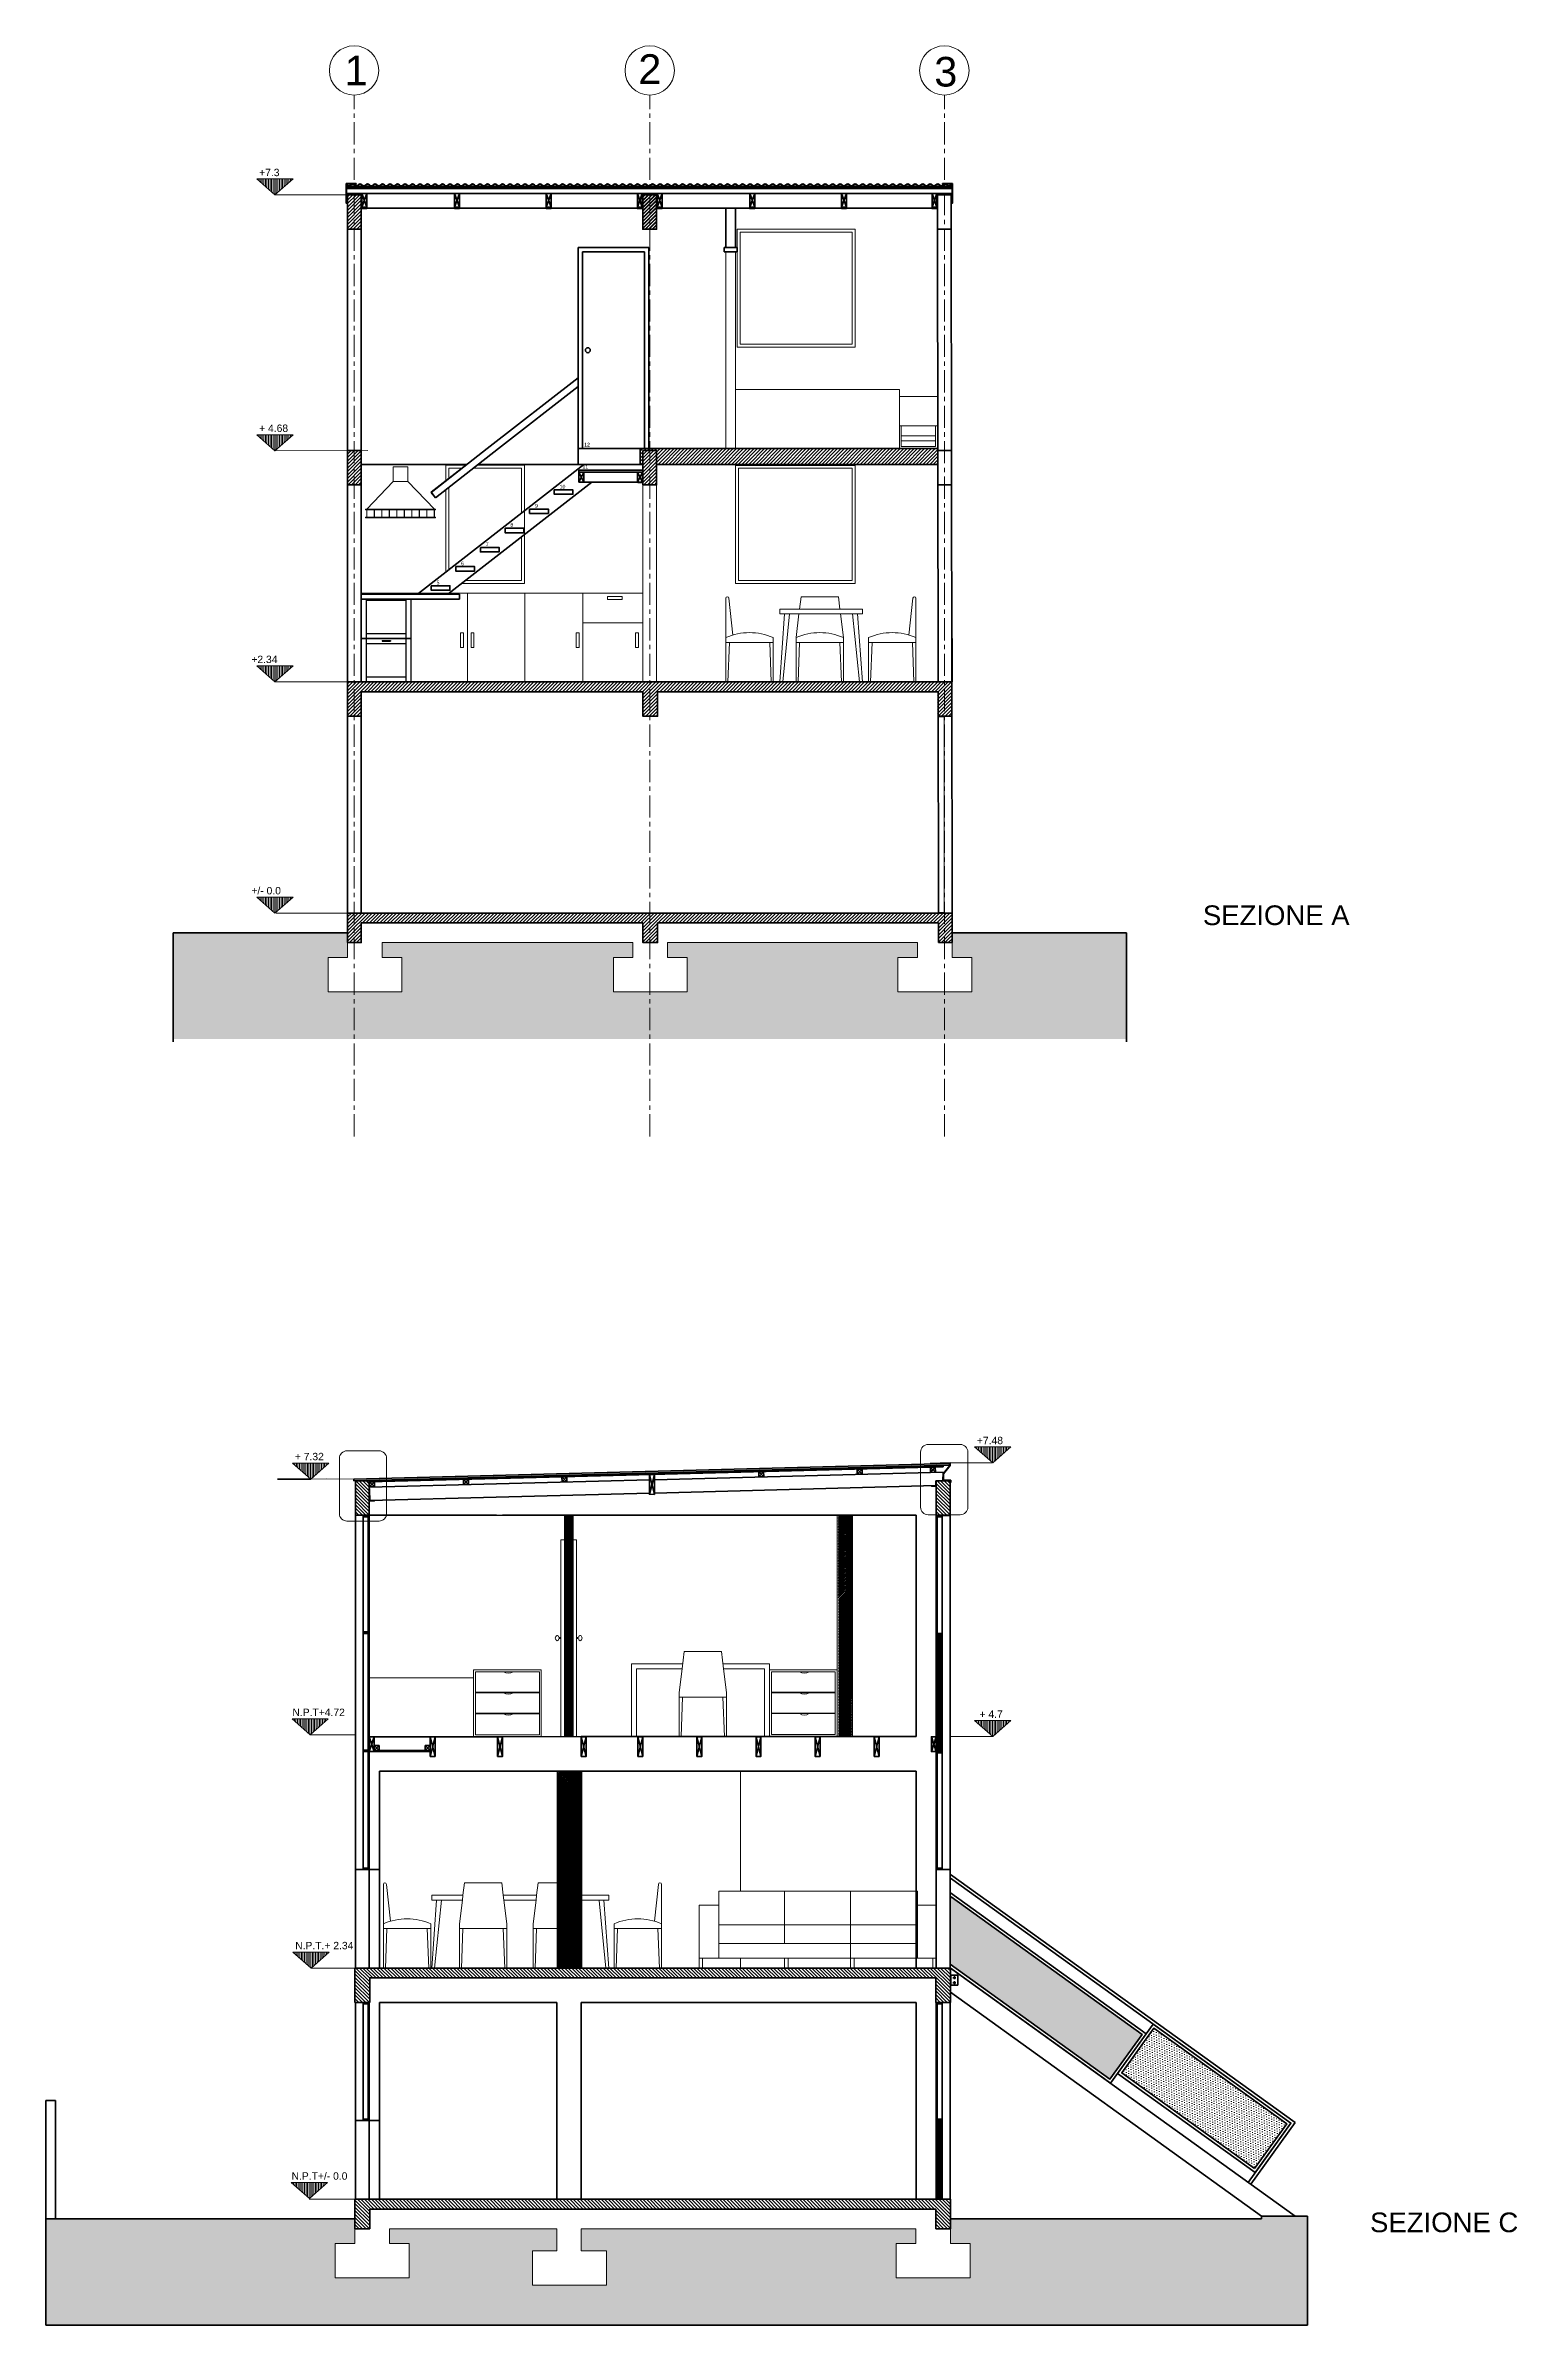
# Model space of a CAD drawing. Header units: inches. Extents: x 278 to 13058, y 15 to 10330.
# Drawn here: x 278 to 1772, y 15 to 2340 of the extents above; entities that cross this region are included whole.
import ezdxf

# ---------------------------------------------------------------- set-up
doc = ezdxf.new("R2010")
doc.units = ezdxf.units.IN
doc.header["$MEASUREMENT"] = 0
doc.linetypes.add('CENTER', pattern=[2, 1.25, -0.25, 0.25, -0.25])
for name, color, linetype, lineweight in [('A-ANNO-SYMB', 3, 'Continuous', 18), ('A-ANNO-TEXT', 3, 'Continuous', 18), ('A-ELEV-MBE1', 7, 'Continuous', 35), ('A-ELEV-PATT', 8, 'Continuous', 18), ('A-FURN', 8, 'Continuous', 18), ('A-SECT-MCUT', 7, 'Continuous', 35), ('A-SECT-PATT', 8, 'Continuous', 18), ('A-WALL-FULL', 7, 'Continuous', 35)]:
    doc.layers.add(name, color=color, linetype=linetype, lineweight=lineweight)
doc.layers.add('k_prospetto', color=251, linetype='Continuous', plot=False)
doc.layers.add('Muri', color=7, linetype='Continuous', lineweight=25, plot=False)
doc.styles.add('Annotativa', font='arial.ttf')
doc.styles.add('E-ARIAL', font='arial.ttf')
pattern_1 = [(270, (21688.0469, -12266.5472), (1.5875, -3e-15), [])]
pattern_2 = [(270, (20993.8663, -13013.9391), (1.5875, -4e-15), [])]
pattern_3 = [(135, (962.4954, -984.7249), (-0.7857724, -0.7857724), [])]
pattern_4 = [(270, (20994.7267, -12542.7535), (1.5875, -4e-15), [])]
pattern_5 = [(45, (-1233.1447, -1993.7572), (-0.7857724, 0.7857724), [])]
pattern_6 = [(272.916943, (-7518.312, 4841.521), (2.5603712, -1.1211598), [0, -2.5])]
pattern_7 = [(270, (21688.0469, -12544.65), (1.5875, -3e-15), [])]
pattern_8 = [(270, (20995.2588, -12282.8585), (1.5875, -3e-15), [])]
pattern_9 = [(270, (20995.5601, -12779.7838), (1.5875, -3e-15), [])]
pattern_10 = [(135, (-202.4506, -172.1452), (-1.767767, -1.767767), [])]
pattern_11 = [(360, (277.7783, -1210.482), (3.125, 6.25), [0, -6.25])]
pattern_12 = [(45, (-1611.7385, -1978.7761), (-0.7857724, 0.7857724), [])]
pattern_13 = [(45, (-1333.4905, -1978.7114), (-0.7857724, 0.7857724), [])]
pattern_14 = [(45, (-1618.9385, -2213.8453), (-0.7857724, 0.7857724), [])]
pattern_15 = [(45, (407.2134, 1330.8159), (-1.767767, 1.767767), [])]

msp = doc.modelspace()

# ---------------------------------------------------------------- texts
at = {"layer": 'A-ANNO-TEXT', "style": 'E-ARIAL'}
for s, height, p in [('1', 30.094, (581.308, 2300.025)), ('2', 30.094, (879.674, 2301.373)), ('3', 30.094, (1180.308, 2298.677)), ('+7.3', 7.5, (494.508, 2207.595)), ('+ 4.68', 7.5, (494.508, 1947.683)), ('12', 3.75, (824.66, 1932.871)), ('11', 3.75, (822.882, 1910.258)), ('10', 3.75, (799.767, 1890.203)), ('9', 3.75, (774.724, 1870.703)), ('8', 3.75, (749.724, 1851.203)), ('6', 3.75, (699.724, 1812.203)), ('7', 3.75, (724.724, 1831.703)), ('5', 3.75, (674.724, 1792.703)), ('+2.34', 7.5, (486.625, 1712.804)), ('+/- 0.0', 7.5, (486.625, 1477.804)), ('+ 7.32', 7.5, (530.806, 902.738)), ('+ 7.32', 7.5, (530.806, 902.738)), ('+7.48', 7.5, (1223.594, 919.049)), ('+7.48', 7.5, (1223.594, 919.049)), ('N.P.T+4.72', 7.5, (528.288, 642.843)), ('N.P.T+4.72', 7.5, (528.288, 642.843)), ('+ 4.7', 7.5, (1226.259, 640.946)), ('+ 4.7', 7.5, (1226.259, 640.946)), ('N.P.T.+ 2.34', 7.5, (531.107, 405.813)), ('N.P.T.+ 2.34', 7.5, (531.107, 405.813)), ('N.P.T+/- 0.0', 7.5, (527.427, 171.657)), ('N.P.T+/- 0.0', 7.5, (527.427, 171.657))]:
    msp.add_text(s, height=height, dxfattribs=at).set_placement(p)
at = {"layer": 'A-FURN', "char_height": 20, "attachment_point": 1, "style": 'Annotativa'}
for s, insert in [('SEZIONE A', (1453.147, 1466.537)), ('SEZIONE C', (1622.942, 138.271))]:
    msp.add_mtext_dynamic_manual_height_columns(s, width=183.25863, gutter_width=100, heights=[0], dxfattribs=dict(at, insert=insert))

# ---------------------------------------------------------------- hatches: boundary and pattern name
at = {"layer": 'A-SECT-MCUT'}
h = msp.add_hatch(dxfattribs=at)
h.set_pattern_fill('ANSI31', color=256, scale=20, angle=360)
h.set_pattern_definition([(45, (415.6093, -998.4868), (-1.767767, 1.767767), [])])
h.paths.add_polyline_path([(1183.867, 1914.745), (1183.867, 1930.727), (881.563, 1930.742), (881.563, 1914.745), (884.284, 1914.745), (884.284, 1928.792), (898.284, 1928.792), (898.284, 1914.745)])
at = {"layer": 'A-SECT-PATT'}
h = msp.add_hatch(dxfattribs=at)
h.set_pattern_fill('ANSI31', color=256, scale=0.5, angle=585, style=0)
h.set_pattern_definition([(270, (20958.961, -10978.0017), (1.5875, -4e-15), [])])
h.paths.add_polyline_path([(492.225, 2204.73), (510.625, 2188.501), (529.025, 2204.73)])
h = msp.add_hatch(dxfattribs=at)
h.set_pattern_fill('ANSI31', color=256, scale=20, angle=360, style=0)
h.set_pattern_definition(pattern_15)
h.paths.add_polyline_path([(598.284, 2188.637), (584.284, 2188.637), (584.284, 2153.637), (598.284, 2153.637)])
h = msp.add_hatch(dxfattribs=at)
h.set_pattern_fill('ANSI31', color=256, scale=20, angle=360, style=0)
h.set_pattern_definition(pattern_15)
h.paths.add_polyline_path([(898.25, 2188.637), (884.25, 2188.637), (884.25, 2153.637), (898.25, 2153.637)])
h = msp.add_hatch(dxfattribs=at)
h.set_pattern_fill('ANSI31', color=256, scale=20, angle=360, style=0)
h.set_pattern_definition([(45, (707.179, 1330.8159), (-1.767767, 1.767767), [])])
h.paths.add_polyline_path([(898.25, 2188.637), (884.25, 2188.637), (884.25, 2153.637), (898.25, 2153.637)])
h = msp.add_hatch(dxfattribs=at)
h.set_pattern_fill('ANSI31', color=256, scale=0.5, angle=585, style=0)
h.set_pattern_definition([(270, (20958.961, -11237.9134), (1.5875, -4e-15), [])])
h.paths.add_polyline_path([(492.225, 1944.819), (510.625, 1928.589), (529.025, 1944.819)])
h = msp.add_hatch(dxfattribs=at)
h.set_pattern_fill('ANSI31', color=256, scale=20, angle=360, style=0)
h.set_pattern_definition(pattern_15)
h.paths.add_polyline_path([(598.284, 1928.792), (584.284, 1928.792), (584.284, 1893.792), (598.284, 1893.792)])
h = msp.add_hatch(dxfattribs=at)
h.set_pattern_fill('ANSI31', color=256, scale=20, angle=360, style=0)
h.set_pattern_definition(pattern_15)
h.paths.add_polyline_path([(898.284, 1928.792), (884.284, 1928.792), (884.284, 1893.792), (898.284, 1893.792)])
h = msp.add_hatch(dxfattribs=at)
h.set_pattern_fill('STEEL', color=256, scale=2, angle=450, style=0)
h.set_pattern_definition([(225, (7377.65118, -1542.05843), (-0.176776695, 0.176776695), []), (225, (7377.52618, -1542.05843), (-0.176776695, 0.176776695), [])])
h.paths.add_polyline_path([(879.284, 1896.292), (879.284, 1896.792), (883.784, 1896.792), (883.784, 1901.292), (884.284, 1901.292), (884.284, 1896.292)])
h = msp.add_hatch(dxfattribs=at)
h.set_pattern_fill('ANSI31', color=256, scale=0.5, angle=585, style=0)
h.set_pattern_definition([(270, (20958.961, -11472.7927), (1.5875, -4e-15), [])])
h.paths.add_polyline_path([(492.225, 1709.939), (510.625, 1693.71), (529.025, 1709.939)])
h = msp.add_hatch(dxfattribs=at)
h.set_pattern_fill('ANSI31', color=256, scale=20, angle=360, style=0)
h.set_pattern_definition(pattern_15)
h.paths.add_polyline_path([(598.284, 1683.725), (884.291, 1683.725), (884.291, 1658.725), (899.291, 1658.725), (899.291, 1683.725), (1183.535, 1683.725), (1183.535, 1658.725), (1198.535, 1658.725), (1198.535, 1693.725), (1183.535, 1693.725), (717.987, 1693.725), (584.284, 1693.725), (584.284, 1658.725), (598.284, 1658.725)])
h = msp.add_hatch(dxfattribs=at)
h.set_pattern_fill('ANSI31', color=256, scale=0.5, angle=585, style=0)
h.set_pattern_definition([(270, (20958.961, -11707.7927), (1.5875, -4e-15), [])])
h.paths.add_polyline_path([(492.225, 1474.939), (510.625, 1458.71), (529.025, 1474.939)])
h = msp.add_hatch(dxfattribs=at)
h.set_pattern_fill('ANSI31', color=256, scale=20, angle=360, style=0)
h.set_pattern_definition(pattern_15)
h.paths.add_polyline_path([(1198.535, 1458.725), (1184.535, 1458.725), (899.291, 1458.725), (884.371, 1458.725), (598.284, 1458.725), (584.284, 1458.725), (584.284, 1428.725), (598.284, 1428.725), (598.284, 1448.725), (884.371, 1448.725), (884.371, 1428.725), (899.291, 1428.725), (899.291, 1448.725), (1184.535, 1448.725), (1184.535, 1428.725), (1198.535, 1428.725)])
h = msp.add_hatch(dxfattribs=at)
h.set_pattern_fill('DOTS', color=256, scale=100, angle=360, style=0)
h.set_pattern_definition([(360, (-4300.1786, 1049.243), (3.125, 6.25), [0, -6.25])])
h.paths.add_polyline_path([(1375.535, 1330.816), (1375.535, 1438.725), (1198.535, 1438.725), (1198.535, 1428.725), (1198.535, 1413.725), (1218.451, 1413.725), (1218.451, 1378.725), (1143.451, 1378.725), (1143.451, 1413.725), (1163.367, 1413.725), (1163.367, 1428.725), (909.375, 1428.725), (909.375, 1413.725), (929.291, 1413.725), (929.291, 1378.725), (854.291, 1378.725), (854.291, 1413.725), (874.207, 1413.725), (874.207, 1428.725), (619.593, 1428.725), (619.593, 1413.725), (639.509, 1413.725), (639.509, 1378.725), (564.509, 1378.725), (564.509, 1413.725), (584.426, 1413.725), (584.426, 1428.725), (584.284, 1428.725), (584.284, 1438.725), (407.213, 1438.725), (407.213, 1330.816)])
h = msp.add_hatch(dxfattribs=at)
h.set_pattern_fill('ANSI31', color=256, scale=0.5, angle=225, style=0)
h.set_pattern_definition(pattern_1)
h.paths.add_polyline_path([(1221.311, 916.185), (1239.711, 899.955), (1258.11, 916.185)])
h = msp.add_hatch(dxfattribs=at)
h.set_pattern_fill('ANSI31', color=256, scale=0.5, angle=225, style=0)
h.set_pattern_definition(pattern_1)
h.paths.add_polyline_path([(1221.311, 916.185), (1239.711, 899.955), (1258.11, 916.185)])
h = msp.add_hatch(dxfattribs=at)
h.set_pattern_fill('ANSI31', color=256, scale=0.5, angle=225, style=0)
h.set_pattern_definition(pattern_8)
h.paths.add_polyline_path([(528.523, 899.874), (546.923, 883.644), (565.322, 899.874)])
h = msp.add_hatch(dxfattribs=at)
h.set_pattern_fill('ANSI31', color=256, scale=0.5, angle=225, style=0)
h.set_pattern_definition(pattern_8)
h.paths.add_polyline_path([(528.523, 899.874), (546.923, 883.644), (565.322, 899.874)])
h = msp.add_hatch(dxfattribs=at)
h.set_pattern_fill('ANSI31', color=256, scale=20, angle=90, style=0)
h.set_pattern_definition(pattern_10)
h.paths.add_polyline_path([(592.284, 881.818), (592.284, 846.818), (602.773, 846.818), (605.273, 846.828), (605.273, 846.818), (606.284, 846.818), (606.284, 881.818)])
h = msp.add_hatch(dxfattribs=at)
h.set_pattern_fill('ANSI31', color=256, scale=20, angle=90, style=0)
h.set_pattern_definition(pattern_10)
h.paths.add_polyline_path([(592.284, 881.818), (592.284, 846.818), (602.773, 846.818), (605.273, 846.828), (605.273, 846.818), (606.284, 846.818), (606.284, 881.818)])
h = msp.add_hatch(dxfattribs=at)
h.set_pattern_fill('ANSI31', color=256, scale=20, angle=90, style=0)
h.set_pattern_definition(pattern_10)
h.paths.add_polyline_path([(1182.316, 881.742), (1182.316, 847.357), (1196.316, 847.357), (1196.316, 881.742)])
h.paths.add_polyline_path([(1182.316, 847.357), (1182.316, 846.742), (1196.316, 846.742), (1196.316, 847.357)])
h = msp.add_hatch(dxfattribs=at)
h.set_pattern_fill('ANSI31', color=256, scale=20, angle=90, style=0)
h.set_pattern_definition(pattern_10)
h.paths.add_polyline_path([(1182.316, 881.742), (1182.316, 847.357), (1196.316, 847.357), (1196.316, 881.742)])
h.paths.add_polyline_path([(1182.316, 847.357), (1182.316, 846.742), (1196.316, 846.742), (1196.316, 847.357)])
h = msp.add_hatch(dxfattribs=at)
h.set_pattern_fill('ANSI31', color=256, scale=0.35, angle=90, style=0)
h.set_pattern_definition(pattern_12)
h.paths.add_polyline_path([(813.416, 846.817), (804.516, 846.817), (804.728, 621.811), (813.23, 621.811)])
h = msp.add_hatch(dxfattribs=at)
h.set_pattern_fill('ANSI31', color=256, scale=0.35, angle=90, style=0)
h.set_pattern_definition(pattern_12)
h.paths.add_polyline_path([(813.416, 846.817), (804.516, 846.817), (804.728, 621.811), (813.23, 621.811)])
h = msp.add_hatch(dxfattribs=at)
h.set_pattern_fill('ANSI31', color=256, scale=0.35, angle=90, style=0)
h.set_pattern_definition(pattern_13)
h.paths.add_polyline_path([(1096.88, 846.882), (1082.764, 846.882), (1082.976, 621.876), (1096.693, 621.876)])
h = msp.add_hatch(dxfattribs=at)
h.set_pattern_fill('ANSI31', color=256, scale=0.35, angle=90, style=0)
h.set_pattern_definition(pattern_13)
h.paths.add_polyline_path([(1096.88, 846.882), (1082.764, 846.882), (1082.976, 621.876), (1096.693, 621.876)])
h = msp.add_hatch(dxfattribs=at)
h.set_pattern_fill('ANSI31', color=256, scale=0.35, angle=90, style=0)
h.set_pattern_definition(pattern_5)
h.paths.add_polyline_path([(1188.322, 725.309), (1183.322, 725.33), (1183.322, 606.83), (1188.322, 606.83)])
h = msp.add_hatch(dxfattribs=at)
h.set_pattern_fill('ANSI31', color=256, scale=0.35, angle=90, style=0)
h.set_pattern_definition(pattern_5)
h.paths.add_polyline_path([(1188.322, 725.309), (1183.322, 725.33), (1183.322, 606.83), (1188.322, 606.83)])
h = msp.add_hatch(dxfattribs=at)
h.set_pattern_fill('ANSI31', color=256, scale=0.5, angle=225, style=0)
h.set_pattern_definition(pattern_4)
h.paths.add_polyline_path([(527.991, 639.979), (546.39, 623.749), (564.79, 639.979)])
h = msp.add_hatch(dxfattribs=at)
h.set_pattern_fill('ANSI31', color=256, scale=0.5, angle=225, style=0)
h.set_pattern_definition(pattern_4)
h.paths.add_polyline_path([(527.991, 639.979), (546.39, 623.749), (564.79, 639.979)])
h = msp.add_hatch(dxfattribs=at)
h.set_pattern_fill('ANSI31', color=256, scale=0.5, angle=225, style=0)
h.set_pattern_definition(pattern_7)
h.paths.add_polyline_path([(1221.311, 638.082), (1239.711, 621.852), (1258.11, 638.082)])
h = msp.add_hatch(dxfattribs=at)
h.set_pattern_fill('ANSI31', color=256, scale=0.5, angle=225, style=0)
h.set_pattern_definition(pattern_7)
h.paths.add_polyline_path([(1221.311, 638.082), (1239.711, 621.852), (1258.11, 638.082)])
h = msp.add_hatch(dxfattribs=at)
h.set_pattern_fill('ANSI31', color=256, scale=0.35, angle=90, style=0)
h.set_pattern_definition(pattern_14)
h.paths.add_polyline_path([(822.316, 586.878), (797.316, 586.878), (797.528, 386.742), (822.316, 386.742)])
h = msp.add_hatch(dxfattribs=at)
h.set_pattern_fill('ANSI31', color=256, scale=0.35, angle=90, style=0)
h.set_pattern_definition(pattern_14)
h.paths.add_polyline_path([(822.316, 586.878), (797.316, 586.878), (797.528, 386.742), (822.316, 386.742)])
h = msp.add_hatch(dxfattribs=at)
h.set_pattern_fill('DOTS', color=256, scale=40, angle=362.916943, style=0)
h.set_pattern_definition([(2.91694, (-202.4506, -172.1452), (1.1211598, 2.5603712), [0, -2.5])])
h.paths.add_polyline_path([(1197.461, 458.942), (1196.316, 457.351), (1196.316, 446.742), (1196.316, 426.742), (1196.316, 406.742), (1196.316, 390.771), (1358.732, 273.879), (1391.444, 319.331)])
h = msp.add_hatch(dxfattribs=at)
h.set_pattern_fill('DOTS', color=256, scale=40, angle=362.916943, style=0)
h.set_pattern_definition([(2.91694, (-202.4506, -172.1452), (1.1211598, 2.5603712), [0, -2.5])])
h.paths.add_polyline_path([(1197.461, 458.942), (1196.316, 457.351), (1196.316, 446.742), (1196.316, 426.742), (1196.316, 406.742), (1196.316, 390.771), (1358.732, 273.879), (1391.444, 319.331)])
h = msp.add_hatch(dxfattribs=at)
h.set_pattern_fill('ANSI31', color=256, scale=0.5, angle=225, style=0)
h.set_pattern_definition(pattern_9)
h.paths.add_polyline_path([(528.824, 402.948), (547.224, 386.718), (565.624, 402.948)])
h = msp.add_hatch(dxfattribs=at)
h.set_pattern_fill('ANSI31', color=256, scale=0.5, angle=225, style=0)
h.set_pattern_definition(pattern_9)
h.paths.add_polyline_path([(528.824, 402.948), (547.224, 386.718), (565.624, 402.948)])
h = msp.add_hatch(dxfattribs=at)
h.set_pattern_fill('ANSI31', color=256, scale=20, angle=90, style=0)
h.set_pattern_definition(pattern_10)
h.paths.add_polyline_path([(591.778, 386.742), (591.778, 351.809), (606.778, 351.809), (606.778, 376.742), (1181.778, 376.742), (1181.778, 351.809), (1196.778, 351.809), (1196.778, 386.742)])
h = msp.add_hatch(dxfattribs=at)
h.set_pattern_fill('ANSI31', color=256, scale=20, angle=90, style=0)
h.set_pattern_definition(pattern_10)
h.paths.add_polyline_path([(591.778, 386.742), (591.778, 351.809), (606.778, 351.809), (606.778, 376.742), (1181.778, 376.742), (1181.778, 351.809), (1196.778, 351.809), (1196.778, 386.742)])
h = msp.add_hatch(dxfattribs=at)
h.set_pattern_fill('DOTS', color=256, scale=40, angle=362.916943, style=0)
h.set_pattern_definition(pattern_6)
h.paths.add_polyline_path([(1403.386, 325.652), (1370.674, 280.2), (1505.691, 183.027), (1538.404, 228.479)])
h = msp.add_hatch(dxfattribs=at)
h.set_pattern_fill('DOTS', color=256, scale=40, angle=362.916943, style=0)
h.set_pattern_definition(pattern_6)
h.paths.add_polyline_path([(1403.386, 325.652), (1370.674, 280.2), (1505.691, 183.027), (1538.404, 228.479)])
h = msp.add_hatch(dxfattribs=at)
h.set_pattern_fill('ANSI31', color=256, scale=0.35, angle=90, style=0)
h.set_pattern_definition(pattern_3)
h.paths.add_polyline_path([(1188.316, 231.809), (1183.316, 231.809), (1183.316, 151.809), (1188.316, 151.809)])
h = msp.add_hatch(dxfattribs=at)
h.set_pattern_fill('ANSI31', color=256, scale=0.35, angle=90, style=0)
h.set_pattern_definition(pattern_3)
h.paths.add_polyline_path([(1188.316, 231.809), (1183.316, 231.809), (1183.316, 151.809), (1188.316, 151.809)])
h = msp.add_hatch(dxfattribs=at)
h.set_pattern_fill('ANSI31', color=256, scale=0.5, angle=225, style=0)
h.set_pattern_definition(pattern_2)
h.paths.add_polyline_path([(527.13, 168.793), (545.53, 152.563), (563.93, 168.793)])
h = msp.add_hatch(dxfattribs=at)
h.set_pattern_fill('ANSI31', color=256, scale=0.5, angle=225, style=0)
h.set_pattern_definition(pattern_2)
h.paths.add_polyline_path([(527.13, 168.793), (545.53, 152.563), (563.93, 168.793)])
h = msp.add_hatch(dxfattribs=at)
h.set_pattern_fill('ANSI31', color=256, scale=20, angle=90, style=0)
h.set_pattern_definition(pattern_10)
h.paths.add_polyline_path([(591.778, 151.809), (591.778, 121.809), (606.778, 121.809), (606.778, 141.809), (1181.778, 141.809), (1181.778, 121.809), (1196.778, 121.809), (1196.778, 151.809)])
h = msp.add_hatch(dxfattribs=at)
h.set_pattern_fill('ANSI31', color=256, scale=20, angle=90, style=0)
h.set_pattern_definition(pattern_10)
h.paths.add_polyline_path([(591.778, 151.809), (591.778, 121.809), (606.778, 121.809), (606.778, 141.809), (1181.778, 141.809), (1181.778, 121.809), (1196.778, 121.809), (1196.778, 151.809)])
h = msp.add_hatch(dxfattribs=at)
h.set_pattern_fill('DOTS', color=256, scale=100, angle=90, style=0)
h.set_pattern_definition(pattern_11)
h.paths.add_polyline_path([(1559.316, 134.742), (1512.55, 134.742), (1512.55, 131.809), (1196.778, 131.809), (1196.778, 121.809), (1196.778, 106.809), (1216.695, 106.809), (1216.695, 71.809), (1141.695, 71.809), (1141.695, 106.809), (1161.611, 106.809), (1161.611, 121.809), (821.778, 121.809), (821.778, 99.309), (826.353, 99.309), (847.287, 99.309), (847.287, 64.309), (772.287, 64.309), (772.287, 99.309), (792.204, 99.309), (796.778, 99.309), (796.778, 121.809), (626.946, 121.809), (626.946, 106.809), (646.862, 106.809), (646.862, 71.809), (571.862, 71.809), (571.862, 106.809), (591.778, 106.809), (591.778, 121.809), (591.778, 131.809), (277.778, 131.809), (277.778, 23.899), (1559.316, 23.899)])
h.paths.add_polyline_path([(1178.826, 27.158), (1200.656, 27.158), (1200.656, 15.664), (1178.826, 15.664)], flags=9)
h.paths.add_polyline_path([(802.209, 26.093), (823.311, 26.093), (823.311, 14.599), (802.209, 14.599)], flags=9)
h.paths.add_polyline_path([(590.553, 26.188), (612.384, 26.188), (612.384, 14.693), (590.553, 14.693)], flags=9)
h = msp.add_hatch(dxfattribs=at)
h.set_pattern_fill('DOTS', color=256, scale=100, angle=90, style=0)
h.set_pattern_definition(pattern_11)
h.paths.add_polyline_path([(1559.316, 134.742), (1512.55, 134.742), (1512.55, 131.809), (1196.778, 131.809), (1196.778, 121.809), (1196.778, 106.809), (1216.695, 106.809), (1216.695, 71.809), (1141.695, 71.809), (1141.695, 106.809), (1161.611, 106.809), (1161.611, 121.809), (821.778, 121.809), (821.778, 99.309), (826.353, 99.309), (847.287, 99.309), (847.287, 64.309), (772.287, 64.309), (772.287, 99.309), (792.204, 99.309), (796.778, 99.309), (796.778, 121.809), (626.946, 121.809), (626.946, 106.809), (646.862, 106.809), (646.862, 71.809), (571.862, 71.809), (571.862, 106.809), (591.778, 106.809), (591.778, 121.809), (591.778, 131.809), (277.778, 131.809), (277.778, 23.899), (1559.316, 23.899)])
h.paths.add_polyline_path([(1178.826, 27.158), (1200.656, 27.158), (1200.656, 15.664), (1178.826, 15.664)], flags=9)
h.paths.add_polyline_path([(802.209, 26.093), (823.311, 26.093), (823.311, 14.599), (802.209, 14.599)], flags=9)
h.paths.add_polyline_path([(590.553, 26.188), (612.384, 26.188), (612.384, 14.693), (590.553, 14.693)], flags=9)

# ---------------------------------------------------------------- linework, layer by layer
at = {"layer": 'A-ANNO-SYMB'}
for p, q in [((510.607, 2188.516), (583.284, 2188.667)), ((510.374, 1928.604), (604.997, 1928.756)), ((510.607, 1693.725), (605.231, 1693.876)), ((1190.374, 1658.231), (1184.73, 1658.231)), ((1184.73, 1658.231), (1184.73, 1459.396)), ((1190.374, 1658.231), (1190.374, 1459.396)), ((584.284, 1458.725), (511.961, 1458.725)), ((1190.374, 1459.396), (1184.73, 1459.396))]:
    msp.add_line(p, q, dxfattribs=at)
at = {"layer": 'A-ANNO-SYMB', "ltscale": 0.003}
for p, q in [((584.426, 1428.725), (584.426, 1413.725)), ((619.593, 1428.725), (874.207, 1428.725)), ((619.593, 1428.725), (619.593, 1413.725)), ((874.207, 1428.725), (874.207, 1413.725)), ((909.375, 1428.725), (1163.367, 1428.725)), ((909.375, 1428.725), (909.375, 1413.725)), ((1163.367, 1428.725), (1163.367, 1413.725)), ((1198.535, 1428.725), (1198.535, 1413.725)), ((564.509, 1413.725), (564.509, 1378.725)), ((584.426, 1413.725), (564.509, 1413.725)), ((639.509, 1413.725), (619.593, 1413.725)), ((639.509, 1413.725), (639.509, 1378.725)), ((854.291, 1413.725), (854.291, 1378.725)), ((874.207, 1413.725), (854.291, 1413.725)), ((929.291, 1413.725), (909.375, 1413.725)), ((929.291, 1413.725), (929.291, 1378.725)), ((1143.451, 1413.725), (1143.451, 1378.725)), ((1163.367, 1413.725), (1143.451, 1413.725)), ((1218.451, 1413.725), (1198.535, 1413.725)), ((1218.451, 1413.725), (1218.451, 1378.725)), ((639.509, 1378.725), (564.509, 1378.725)), ((929.291, 1378.725), (854.291, 1378.725)), ((1218.451, 1378.725), (1143.451, 1378.725)), ((591.778, 121.809), (591.778, 106.809)), ((591.778, 121.809), (591.778, 106.809)), ((626.946, 121.809), (796.778, 121.809)), ((626.946, 121.809), (626.946, 106.809)), ((626.946, 121.809), (796.778, 121.809)), ((626.946, 121.809), (626.946, 106.809)), ((796.778, 121.809), (796.778, 99.309)), ((796.778, 121.809), (796.778, 99.309)), ((821.778, 121.809), (821.778, 99.309)), ((821.778, 121.809), (1161.611, 121.809)), ((821.778, 121.809), (821.778, 99.309)), ((821.778, 121.809), (1161.611, 121.809)), ((1161.611, 121.809), (1161.611, 106.809)), ((1161.611, 121.809), (1161.611, 106.809)), ((1196.778, 121.809), (1196.778, 106.809)), ((1196.778, 121.809), (1196.778, 106.809)), ((571.862, 106.809), (571.862, 71.809)), ((591.778, 106.809), (571.862, 106.809)), ((571.862, 106.809), (571.862, 71.809)), ((591.778, 106.809), (571.862, 106.809)), ((646.862, 106.809), (626.946, 106.809)), ((646.862, 106.809), (626.946, 106.809)), ((646.862, 106.809), (646.862, 71.809)), ((646.862, 106.809), (646.862, 71.809)), ((772.287, 99.309), (772.287, 64.309)), ((792.204, 99.309), (772.287, 99.309)), ((772.287, 99.309), (772.287, 64.309)), ((792.204, 99.309), (772.287, 99.309)), ((796.778, 99.309), (792.204, 99.309)), ((796.778, 99.309), (792.204, 99.309)), ((826.353, 99.309), (821.778, 99.309)), ((826.353, 99.309), (821.778, 99.309)), ((847.287, 99.309), (826.353, 99.309)), ((847.287, 99.309), (826.353, 99.309)), ((847.287, 99.309), (847.287, 64.309)), ((847.287, 99.309), (847.287, 64.309)), ((1141.695, 106.809), (1141.695, 71.809)), ((1141.695, 106.809), (1161.611, 106.809)), ((1141.695, 106.809), (1141.695, 71.809)), ((1141.695, 106.809), (1161.611, 106.809)), ((1196.778, 106.809), (1216.695, 106.809)), ((1196.778, 106.809), (1216.695, 106.809)), ((1216.695, 106.809), (1216.695, 71.809)), ((1216.695, 106.809), (1216.695, 71.809)), ((646.862, 71.809), (571.862, 71.809)), ((646.862, 71.809), (571.862, 71.809)), ((1141.695, 71.809), (1216.695, 71.809)), ((1141.695, 71.809), (1216.695, 71.809)), ((847.287, 64.309), (772.287, 64.309)), ((847.287, 64.309), (772.287, 64.309))]:
    msp.add_line(p, q, dxfattribs=at)
at = {"layer": 'A-ANNO-SYMB', "linetype": 'CENTER', "ltscale": 18}
for points in [[(591.041, 1231.833), (591.041, 2289.933)], [(891.25, 1231.833), (891.25, 2289.933)], [(1190.535, 1231.833), (1190.535, 2289.933)]]:
    msp.add_lwpolyline(points, dxfattribs=at)
at = {"layer": 'A-ANNO-SYMB'}
for points in [[(510.607, 2188.516), (492.207, 2204.746), (529.007, 2204.746)], [(510.607, 1928.604), (492.207, 1944.834), (529.007, 1944.834)], [(510.607, 1693.725), (492.207, 1709.955), (529.007, 1709.955)], [(510.607, 1458.725), (492.207, 1474.955), (529.007, 1474.955)], [(1239.693, 899.971), (1221.293, 916.2), (1258.093, 916.2)], [(1239.693, 899.971), (1221.293, 916.2), (1258.093, 916.2)], [(546.905, 883.659), (528.505, 899.889), (565.305, 899.889)], [(546.905, 883.659), (528.505, 899.889), (565.305, 899.889)], [(546.373, 623.764), (527.973, 639.994), (564.773, 639.994)], [(546.373, 623.764), (527.973, 639.994), (564.773, 639.994)], [(1239.693, 621.868), (1221.293, 638.098), (1258.093, 638.098)], [(1239.693, 621.868), (1221.293, 638.098), (1258.093, 638.098)], [(547.206, 386.734), (528.806, 402.964), (565.606, 402.964)], [(547.206, 386.734), (528.806, 402.964), (565.606, 402.964)], [(545.512, 152.579), (527.113, 168.809), (563.912, 168.809)], [(545.512, 152.579), (527.113, 168.809), (563.912, 168.809)]]:
    msp.add_lwpolyline(points, close=True, dxfattribs=at)
at = {"layer": 'A-ANNO-SYMB', "ltscale": 0.003}
for points in [[(583.734, 912.285), (616.281, 912.285, -0.41421356), (623.999, 904.567), (623.999, 848.564, -0.41421356), (616.281, 840.845), (583.734, 840.845, -0.41421356), (576.016, 848.564), (576.016, 904.567, -0.41421356)], [(583.734, 912.285), (616.281, 912.285, -0.41421356), (623.999, 904.567), (623.999, 848.564, -0.41421356), (616.281, 840.845), (583.734, 840.845, -0.41421356), (576.016, 848.564), (576.016, 904.567, -0.41421356)], [(1174.136, 918.797), (1206.682, 918.797, -0.41421356), (1214.401, 911.079), (1214.401, 855.075, -0.41421356), (1206.682, 847.357), (1174.136, 847.357, -0.41421356), (1166.417, 855.075), (1166.417, 911.079, -0.41421356)], [(1174.136, 918.797), (1206.682, 918.797, -0.41421356), (1214.401, 911.079), (1214.401, 855.075, -0.41421356), (1206.682, 847.357), (1174.136, 847.357, -0.41421356), (1166.417, 855.075), (1166.417, 911.079, -0.41421356)]]:
    msp.add_lwpolyline(points, format="xyb", close=True, dxfattribs=at)
at = {"layer": 'A-ANNO-SYMB'}
for points in [[(1196.31, 899.978), (1196.31, 899.978), (1223.639, 899.981), (1239.459, 899.96)], [(1196.31, 899.978), (1196.31, 899.978), (1223.639, 899.981), (1239.459, 899.96)], [(546.905, 883.659), (546.905, 883.659), (562.761, 883.67), (594.869, 883.649)], [(546.905, 883.659), (546.905, 883.659), (562.761, 883.67), (594.869, 883.649)], [(592.284, 623.75), (592.284, 623.75), (546.373, 623.764), (556.716, 623.727)], [(592.284, 623.75), (592.284, 623.75), (546.373, 623.764), (556.716, 623.727)], [(1196.316, 621.876), (1196.316, 621.876), (1223.639, 621.878), (1239.693, 621.868)], [(1196.316, 621.876), (1196.316, 621.876), (1223.639, 621.878), (1239.693, 621.868)], [(592.284, 386.742), (592.284, 386.742), (547.206, 386.734), (547.206, 386.734)], [(592.284, 386.742), (592.284, 386.742), (547.206, 386.734), (547.206, 386.734)], [(592.284, 151.809), (592.284, 151.809), (545.279, 151.79), (545.279, 151.79)], [(592.284, 151.809), (592.284, 151.809), (545.279, 151.79), (545.279, 151.79)]]:
    msp.add_lwpolyline(points, dxfattribs=at)
for centre in [(590.929, 2315.012), (891.25, 2315.012), (1190.535, 2315.012)]:
    msp.add_circle(centre, 25.078, dxfattribs=at)
at = {"layer": 'A-ELEV-MBE1'}
for p, q in [((583.312, 2194.984), (898.25, 2194.984)), ((583.312, 2189.984), (898.25, 2189.984)), ((583.7, 2198.827), (583.314, 2198.51)), ((584.284, 2196.952), (898.25, 2196.952)), ((584.284, 2195.452), (584.284, 2196.952)), ((584.284, 2195.452), (898.25, 2195.452)), ((592.712, 2199.056), (593.012, 2199.056)), ((690.38, 2198.827), (689.994, 2198.51)), ((694.19, 2198.827), (694.576, 2198.51)), ((751.34, 2198.827), (750.954, 2198.51)), ((858.02, 2198.827), (857.634, 2198.51)), ((861.83, 2198.827), (862.216, 2198.51)), ((883.725, 2174.593), (883.725, 2189.984)), ((884.25, 2196.952), (1197.535, 2196.952)), ((884.25, 2195.452), (1197.535, 2195.452)), ((884.25, 2194.984), (1198.507, 2194.984)), ((884.278, 2189.984), (1198.852, 2189.984)), ((900.291, 2196.959), (898.491, 2196.959)), ((957.08, 2198.827), (956.694, 2198.51)), ((960.89, 2198.827), (961.276, 2198.51)), ((1063.766, 2198.827), (1063.38, 2198.51)), ((1067.576, 2198.827), (1067.962, 2198.51)), ((1162.826, 2198.827), (1162.44, 2198.51)), ((1166.636, 2198.827), (1167.022, 2198.51)), ((1183.535, 2174.593), (1183.535, 2189.984)), ((583.712, 2180.356), (583.712, 2181.356)), ((584.012, 2181.356), (583.712, 2181.356)), ((584.012, 2180.056), (584.012, 2181.356)), ((603.759, 2174.985), (692.968, 2174.985)), ((697.968, 2174.985), (786.101, 2174.985)), ((791.101, 2174.985), (878.725, 2174.985)), ((903.725, 2174.985), (992.933, 2174.985)), ((968.413, 2135.245), (968.413, 2174.985)), ((978.413, 2135.245), (978.413, 2174.985)), ((997.933, 2174.985), (1086.067, 2174.985)), ((1091.067, 2174.985), (1178.06, 2174.985)), ((1197.807, 2180.021), (1197.807, 2181.321)), ((1197.807, 2181.321), (1198.107, 2181.321)), ((1198.107, 2180.321), (1198.107, 2181.321)), ((1183.535, 2153.637), (1184.197, 1693.725)), ((1197.535, 2153.637), (1198.535, 1458.725)), ((818.463, 2002.651), (818.463, 2135.245)), ((890.463, 2135.245), (818.463, 2135.245)), ((822.963, 2130.745), (822.963, 1930.727)), ((822.963, 2130.745), (885.963, 2130.745)), ((885.963, 2130.745), (885.963, 1930.742)), ((890.463, 2135.245), (890.463, 1930.741)), ((966.913, 2135.245), (979.913, 2135.245)), ((966.913, 2135.245), (966.913, 2130.745)), ((966.913, 2130.745), (979.913, 2130.745)), ((979.913, 2135.245), (979.913, 2130.745)), ((726.252, 1930.727), (818.463, 2002.651)), ((818.463, 1930.745), (818.463, 2002.651)), ((737.634, 1930.727), (818.463, 1993.774)), ((669.284, 1886.292), (726.252, 1930.727)), ((673.595, 1880.777), (737.634, 1930.727)), ((1183.856, 1930.727), (818.463, 1930.745)), ((818.463, 1930.745), (818.463, 1914.742)), ((881.563, 1930.745), (881.563, 1914.745)), ((598.285, 1914.73), (705.751, 1914.736)), ((655.44, 1782.882), (824.492, 1914.742)), ((669.271, 1886.309), (705.852, 1914.842)), ((673.595, 1880.777), (717.27, 1914.843)), ((717.133, 1914.736), (884.271, 1914.745)), ((819.284, 1908.792), (819.284, 1906.792)), ((884.284, 1908.746), (847.697, 1908.746)), ((847.756, 1908.792), (884.284, 1908.792)), ((898.284, 1914.745), (1183.858, 1914.745)), ((669.271, 1886.309), (673.595, 1880.777)), ((669.284, 1886.292), (673.595, 1880.777)), ((686.333, 1782.882), (832.372, 1896.792)), ((832.372, 1896.792), (884.284, 1896.792)), ((845.192, 1906.792), (884.284, 1906.792)), ((883.784, 1896.929), (883.773, 1906.792)), ((598.284, 1782.882), (698.079, 1782.882)), ((598.284, 1777.882), (698.079, 1777.882)), ((698.079, 1777.882), (698.079, 1782.882)), ((1184.211, 1683.725), (1184.535, 1458.725)), ((584.284, 1438.725), (407.213, 1438.725)), ((407.213, 1438.725), (407.213, 1330.816)), ((1375.535, 1438.725), (1198.535, 1438.725)), ((590.575, 883.649), (1195.626, 899.372)), ((590.575, 883.649), (1195.626, 899.372)), ((590.622, 881.849), (1195.672, 897.573)), ((590.622, 881.849), (1195.672, 897.573)), ((896.104, 882.99), (1189.167, 890.587)), ((896.104, 882.99), (1189.167, 890.587)), ((1176.215, 899.424), (1176.224, 899.124)), ((1176.215, 899.424), (1176.224, 899.124)), ((1195.626, 899.372), (1195.672, 897.573)), ((1195.626, 899.372), (1195.672, 897.573)), ((546.905, 883.659), (513.039, 883.659)), ((546.905, 883.659), (513.039, 883.659)), ((590.575, 883.649), (590.622, 881.849)), ((590.575, 883.649), (590.622, 881.849)), ((606.4, 881.817), (606.284, 881.818)), ((606.4, 881.817), (606.284, 881.818)), ((606.382, 866.427), (606.682, 866.427)), ((606.382, 866.427), (606.682, 866.427)), ((606.4, 881.818), (606.491, 866.76)), ((606.4, 881.818), (606.491, 866.76)), ((606.491, 866.76), (606.862, 866.76)), ((606.491, 866.76), (606.862, 866.76)), ((606.724, 875.455), (735.56, 878.794)), ((606.724, 875.455), (735.56, 878.794)), ((606.862, 866.76), (606.862, 861.824)), ((606.862, 866.76), (606.862, 861.824)), ((606.862, 861.824), (735.435, 865.156)), ((606.862, 861.824), (735.435, 865.156)), ((611.382, 861.727), (611.382, 861.427)), ((611.382, 861.727), (611.382, 861.427)), ((735.435, 865.156), (890.984, 869.188)), ((735.435, 865.156), (890.984, 869.188)), ((735.56, 878.794), (891.104, 882.969)), ((735.56, 878.794), (891.104, 882.969)), ((895.985, 869.318), (1181.821, 876.918)), ((895.985, 869.318), (1181.821, 876.918)), ((1177.316, 876.696), (1177.316, 876.396)), ((1177.316, 876.696), (1177.316, 876.396)), ((1189.078, 881.917), (1181.79, 881.917)), ((1181.79, 881.917), (1181.821, 876.918)), ((1189.078, 881.917), (1181.79, 881.917)), ((1181.79, 881.917), (1181.821, 876.918)), ((1182.316, 881.396), (1182.016, 881.396)), ((1182.316, 881.396), (1182.016, 881.396)), ((1196.984, 880.096), (1196.684, 880.096)), ((1196.984, 880.096), (1196.684, 880.096)), ((592.273, 826.742), (592.273, 846.818)), ((592.273, 826.742), (592.273, 846.818)), ((600.273, 846.807), (605.273, 846.828)), ((600.273, 846.807), (605.273, 846.828)), ((600.273, 726.721), (600.273, 846.807)), ((600.273, 726.721), (600.273, 846.807)), ((600.279, 845.307), (605.279, 845.328)), ((600.279, 845.307), (605.279, 845.328)), ((605.273, 486.742), (605.273, 846.807)), ((605.273, 486.742), (605.273, 846.807)), ((606.284, 826.742), (606.299, 846.832)), ((606.284, 826.742), (606.299, 846.832)), ((735.778, 846.817), (606.299, 846.914)), ((735.778, 846.817), (606.299, 846.914)), ((1161.779, 846.817), (741.778, 846.817)), ((1161.779, 846.817), (741.778, 846.817)), ((1182.316, 846.742), (1182.316, 586.742)), ((1196.316, 846.742), (1182.316, 846.742)), ((1182.316, 846.742), (1182.316, 586.742)), ((1196.316, 846.742), (1182.316, 846.742)), ((1183.316, 486.742), (1183.316, 846.721)), ((1183.316, 486.742), (1183.316, 846.721)), ((1188.316, 845.263), (1183.316, 845.284)), ((1188.316, 845.263), (1183.316, 845.284)), ((1188.316, 486.742), (1188.316, 846.721)), ((1188.316, 486.742), (1188.316, 846.721)), ((1196.316, 486.742), (1196.316, 846.721)), ((1196.316, 386.742), (1196.316, 846.721)), ((592.273, 806.742), (592.273, 826.742)), ((592.273, 806.742), (592.273, 826.742)), ((606.284, 826.742), (606.284, 766.742)), ((606.284, 826.742), (606.284, 766.742)), ((592.273, 786.742), (592.273, 806.742)), ((592.273, 786.742), (592.273, 806.742)), ((592.284, 386.742), (592.284, 786.742)), ((592.284, 386.742), (592.284, 786.742)), ((606.284, 766.742), (606.284, 746.742)), ((606.284, 766.742), (606.284, 746.742)), ((606.284, 746.742), (606.284, 726.742)), ((606.284, 746.742), (606.284, 726.742)), ((600.273, 486.742), (600.273, 726.721)), ((600.273, 726.721), (605.273, 726.721)), ((600.273, 486.742), (600.273, 726.721)), ((600.273, 726.721), (605.273, 726.721)), ((600.279, 728.221), (605.273, 728.221)), ((600.279, 728.221), (605.273, 728.221)), ((606.284, 726.742), (606.284, 586.742)), ((606.284, 726.742), (606.284, 586.742)), ((1188.316, 726.809), (1183.316, 726.809)), ((1188.316, 726.809), (1183.316, 726.809)), ((1188.322, 725.309), (1183.322, 725.309)), ((1188.322, 725.309), (1183.322, 725.309)), ((1182.316, 646.742), (1182.316, 626.742)), ((1182.316, 646.742), (1182.316, 626.742)), ((600.273, 608.221), (605.273, 608.221)), ((600.273, 608.221), (605.273, 608.221)), ((600.273, 606.721), (605.273, 606.721)), ((600.273, 606.721), (605.273, 606.721)), ((606.284, 623.745), (606.284, 621.743)), ((606.284, 623.745), (606.284, 621.743)), ((741.778, 621.743), (606.284, 621.743)), ((741.778, 621.743), (606.284, 621.743)), ((611.284, 607.721), (668.278, 607.721)), ((611.284, 607.721), (668.278, 607.721)), ((611.284, 606.721), (668.278, 606.721)), ((611.284, 606.721), (668.278, 606.721)), ((741.778, 621.743), (881.745, 621.876)), ((741.778, 621.743), (881.745, 621.876)), ((1161.779, 621.876), (821.778, 621.876)), ((1161.779, 621.876), (821.778, 621.876)), ((1182.316, 626.742), (1182.316, 606.742)), ((1182.316, 626.742), (1182.316, 606.742)), ((1188.316, 606.742), (1183.316, 606.742)), ((1188.316, 606.742), (1183.316, 606.742)), ((1188.316, 605.242), (1183.316, 605.242)), ((1188.316, 605.242), (1183.316, 605.242)), ((606.284, 586.742), (606.284, 566.742)), ((606.284, 586.742), (606.284, 566.742)), ((1161.779, 586.877), (616.778, 586.878)), ((616.778, 386.742), (616.778, 586.878)), ((1161.779, 586.877), (616.778, 586.878)), ((616.778, 386.742), (616.778, 586.878)), ((896.571, 586.742), (826.571, 586.742)), ((896.571, 586.742), (826.571, 586.742)), ((1161.778, 386.742), (1161.779, 586.877)), ((1161.778, 386.742), (1161.779, 586.877)), ((1182.316, 586.742), (1182.316, 566.742)), ((1182.316, 586.742), (1182.316, 566.742)), ((606.284, 566.742), (606.284, 546.742)), ((606.284, 566.742), (606.284, 546.742)), ((1182.316, 566.742), (1182.316, 546.742)), ((1182.316, 566.742), (1182.316, 546.742)), ((606.284, 546.742), (606.284, 526.742)), ((606.284, 546.742), (606.284, 526.742)), ((1182.316, 546.742), (1182.316, 526.742)), ((1182.316, 546.742), (1182.316, 526.742)), ((606.284, 526.742), (606.284, 486.742)), ((606.284, 526.742), (606.284, 386.742)), ((1182.316, 526.742), (1182.316, 486.742)), ((1182.316, 526.742), (1182.316, 386.742)), ((592.284, 486.742), (616.778, 486.742)), ((600.273, 488.221), (605.273, 488.221)), ((600.273, 488.221), (605.273, 488.221)), ((600.273, 486.742), (605.273, 486.742)), ((1196.316, 486.742), (1182.316, 486.742)), ((1188.316, 488.242), (1183.316, 488.242)), ((1188.316, 488.242), (1183.316, 488.242)), ((1188.316, 486.742), (1183.316, 486.742)), ((1196.778, 481.742), (1196.316, 481.742)), ((1196.778, 481.742), (1196.316, 481.742)), ((1196.778, 478.046), (1196.316, 478.046)), ((1196.778, 478.046), (1196.316, 478.046)), ((1196.778, 481.742), (1546.778, 229.844)), ((1196.778, 481.742), (1546.778, 229.844)), ((1196.778, 478.046), (1542.591, 229.162)), ((1196.778, 478.046), (1542.591, 229.162)), ((1196.778, 386.742), (1546.778, 134.742)), ((1196.778, 362.097), (1196.778, 386.742)), ((1196.778, 386.742), (1546.778, 134.742)), ((1196.778, 362.097), (1196.778, 386.742)), ((1204.278, 379.344), (1196.778, 379.344)), ((1204.278, 379.344), (1196.778, 379.344)), ((1197.278, 379.344), (1197.278, 369.344)), ((1197.278, 379.344), (1197.278, 369.344)), ((1202.278, 376.844), (1199.278, 376.844)), ((1202.278, 376.844), (1199.278, 376.844)), ((1200.778, 375.344), (1200.778, 378.344)), ((1200.778, 375.344), (1200.778, 378.344)), ((1200.778, 373.344), (1200.778, 370.344)), ((1200.778, 373.344), (1200.778, 370.344)), ((1204.278, 379.344), (1204.278, 369.344)), ((1204.278, 379.344), (1204.278, 369.344)), ((592.316, 231.809), (592.316, 351.943)), ((592.316, 151.809), (592.316, 351.943)), ((600.316, 231.809), (600.316, 351.809)), ((600.316, 351.809), (605.316, 351.809)), ((600.316, 231.809), (600.316, 351.809)), ((600.316, 351.809), (605.316, 351.809)), ((600.316, 350.309), (605.316, 350.309)), ((600.316, 350.309), (605.316, 350.309)), ((605.316, 231.809), (605.316, 351.809)), ((605.316, 231.809), (605.316, 351.809)), ((606.316, 251.809), (606.316, 351.809)), ((606.316, 251.809), (606.316, 351.809)), ((616.778, 351.809), (616.778, 151.809)), ((616.778, 351.809), (616.778, 151.809)), ((1161.778, 151.809), (1161.778, 351.809)), ((1161.778, 151.809), (1161.778, 351.809)), ((1181.778, 351.809), (1196.778, 351.809)), ((1181.778, 351.809), (1196.778, 351.809)), ((1182.316, 251.809), (1182.316, 351.809)), ((1182.316, 331.809), (1182.316, 351.809)), ((1182.316, 351.809), (1196.316, 351.809)), ((1182.316, 251.809), (1182.316, 351.809)), ((1182.316, 331.809), (1182.316, 351.809)), ((1182.316, 351.809), (1196.316, 351.809)), ((1188.316, 351.809), (1183.316, 351.809)), ((1183.316, 151.809), (1183.316, 351.809)), ((1188.316, 351.809), (1183.316, 351.809)), ((1183.316, 151.809), (1183.316, 351.809)), ((1188.316, 350.309), (1183.316, 350.309)), ((1188.316, 350.309), (1183.316, 350.309)), ((1188.316, 151.809), (1188.316, 351.809)), ((1188.316, 151.809), (1188.316, 351.809)), ((1196.316, 351.809), (1196.316, 331.809)), ((1196.316, 351.809), (1196.316, 331.809)), ((1204.278, 369.344), (1196.778, 369.344)), ((1204.278, 369.344), (1196.778, 369.344)), ((1196.778, 362.097), (1512.55, 134.742)), ((1196.778, 362.097), (1512.55, 134.742)), ((1202.278, 371.844), (1199.278, 371.844)), ((1202.278, 371.844), (1199.278, 371.844)), ((592.316, 341.809), (592.316, 331.809)), ((592.316, 341.809), (592.316, 331.809)), ((1196.316, 331.809), (1196.316, 311.809)), ((1196.316, 311.809), (1196.316, 331.809)), ((1196.316, 331.809), (1196.316, 311.809)), ((1196.316, 311.809), (1196.316, 331.809)), ((1196.316, 311.809), (1196.316, 291.809)), ((1196.316, 291.809), (1196.316, 311.809)), ((1196.316, 311.809), (1196.316, 291.809)), ((1196.316, 291.809), (1196.316, 311.809)), ((1196.316, 271.809), (1196.316, 291.809)), ((1196.316, 271.809), (1196.316, 291.809)), ((1196.316, 251.809), (1196.316, 271.809)), ((1196.316, 271.809), (1196.316, 251.809)), ((1196.316, 251.809), (1196.316, 271.809)), ((1196.316, 271.809), (1196.316, 251.809)), ((287.778, 252.003), (277.778, 252.003)), ((277.778, 252.003), (277.778, 141.809)), ((287.778, 252.003), (277.778, 252.003)), ((277.778, 252.003), (277.778, 131.809)), ((287.778, 252.003), (277.778, 252.003)), ((277.778, 252.003), (277.778, 141.809)), ((287.778, 252.003), (277.778, 252.003)), ((277.778, 252.003), (277.778, 131.809)), ((287.778, 141.809), (287.778, 252.003)), ((287.778, 131.809), (287.778, 252.003)), ((287.778, 141.809), (287.778, 252.003)), ((287.778, 131.809), (287.778, 252.003)), ((600.316, 233.309), (605.316, 233.309)), ((600.316, 233.309), (605.316, 233.309)), ((606.316, 251.809), (606.316, 231.809)), ((606.316, 251.809), (606.316, 151.809)), ((1182.316, 231.809), (1182.316, 251.809)), ((1182.316, 231.809), (1182.316, 251.809)), ((1188.316, 233.309), (1183.316, 233.309)), ((1188.316, 233.309), (1183.316, 233.309)), ((1196.316, 251.809), (1196.316, 231.809)), ((1196.316, 251.809), (1196.316, 231.809)), ((592.316, 231.809), (616.778, 231.809)), ((600.316, 231.809), (605.316, 231.809)), ((1182.316, 151.809), (1182.316, 231.809)), ((1188.316, 231.809), (1183.316, 231.809)), ((1188.316, 231.809), (1183.316, 231.809)), ((1196.316, 231.809), (1196.316, 211.809)), ((1196.316, 231.809), (1196.316, 211.809)), ((1196.316, 211.809), (1196.316, 191.809)), ((1196.316, 211.809), (1196.316, 191.809)), ((1542.591, 229.162), (1499.257, 168.951)), ((1542.591, 229.162), (1499.257, 168.951)), ((1546.778, 229.844), (1501.692, 167.198)), ((1546.778, 229.844), (1501.692, 167.198)), ((1196.316, 191.809), (1196.316, 171.809)), ((1196.316, 191.809), (1196.316, 171.809)), ((1182.316, 151.809), (1182.316, 171.809)), ((1196.316, 171.809), (1196.316, 151.809)), ((1196.316, 171.809), (1196.316, 151.809)), ((1196.316, 151.809), (1182.316, 151.809)), ((1196.316, 151.809), (1182.316, 151.809)), ((591.778, 131.809), (277.778, 131.809)), ((277.778, 131.809), (277.778, 23.899)), ((591.778, 131.809), (277.778, 131.809)), ((277.778, 131.809), (277.778, 23.899)), ((1512.55, 131.809), (1196.778, 131.809)), ((1512.55, 131.809), (1196.778, 131.809)), ((1512.55, 134.742), (1559.316, 134.742)), ((1512.55, 134.742), (1512.55, 131.809)), ((1512.55, 134.742), (1559.316, 134.742)), ((1512.55, 134.742), (1512.55, 131.809)), ((1559.316, 134.742), (1559.316, 23.899)), ((1559.316, 134.742), (1559.316, 23.899)), ((1559.316, 23.899), (277.778, 23.899)), ((1559.316, 23.899), (277.778, 23.899))]:
    msp.add_line(p, q, dxfattribs=at)
at = {"layer": 'A-ELEV-MBE1', "ltscale": 0.03}
for p, q in [((819.284, 1908.792), (847.756, 1908.792)), ((819.284, 1906.792), (845.192, 1906.792)), ((824.284, 1906.792), (819.284, 1896.792)), ((819.284, 1906.792), (824.284, 1896.792)), ((819.284, 1896.792), (832.372, 1896.792)), ((883.773, 1906.792), (878.773, 1896.792)), ((878.773, 1906.766), (883.773, 1896.766))]:
    msp.add_line(p, q, dxfattribs=at)
at = {"layer": 'A-ELEV-MBE1'}
for points in [[(584.012, 2180.056), (583.012, 2180.056), (583.012, 2200.056), (593.012, 2200.056), (593.012, 2199.056)], [(583.712, 2180.356), (583.312, 2180.356), (583.312, 2199.756), (592.712, 2199.756), (592.712, 2199.056)], [(898.491, 2196.952), (898.491, 2196.959)], [(900.291, 2196.959), (900.291, 2196.952)], [(1178.06, 2175.972), (1178.06, 2174.593), (1183.06, 2174.593), (1183.06, 2189.984)], [(1197.807, 2180.021), (1198.807, 2180.021), (1198.807, 2200.021), (1188.807, 2200.021), (1188.807, 2199.021)], [(1198.107, 2180.321), (1198.507, 2180.321), (1198.507, 2199.721), (1189.107, 2199.721), (1189.107, 2199.021)], [(598.759, 2175.972), (598.759, 2174.593), (603.759, 2174.593), (603.759, 2175.972)], [(692.968, 2175.972), (692.968, 2174.593), (697.968, 2174.593), (697.968, 2175.972)], [(786.101, 2175.972), (786.101, 2174.593), (791.101, 2174.593), (791.101, 2175.972)], [(878.725, 2175.972), (878.725, 2174.593), (883.725, 2174.593), (883.725, 2175.972)], [(898.725, 2175.972), (898.725, 2174.593), (903.725, 2174.593), (903.725, 2175.972)], [(992.933, 2175.972), (992.933, 2174.593), (997.933, 2174.593), (997.933, 2175.972)], [(1086.067, 2175.972), (1086.067, 2174.593), (1091.067, 2174.593), (1091.067, 2175.972)], [(879.284, 1896.292), (879.284, 1896.792), (883.784, 1896.792), (883.784, 1901.292), (884.284, 1901.292)], [(879.284, 1896.292), (884.284, 1896.292), (884.284, 1901.292)], [(899.291, 1683.725), (899.291, 1658.725), (884.291, 1658.725), (884.291, 1683.725)], [(1176.215, 899.424), (1196.31, 899.978), (1196.31, 897.262), (1189.641, 888.817), (1189.641, 882.396), (1196.984, 882.396), (1196.984, 880.096)], [(1176.215, 899.424), (1196.31, 899.978), (1196.31, 897.262), (1189.641, 888.817), (1189.641, 882.396), (1196.984, 882.396), (1196.984, 880.096)], [(1176.224, 899.124), (1196.01, 899.67), (1196.01, 897.366), (1189.341, 888.921), (1189.341, 882.096), (1196.684, 882.096), (1196.684, 880.096)], [(1176.224, 899.124), (1196.01, 899.67), (1196.01, 897.366), (1189.341, 888.921), (1189.341, 882.096), (1196.684, 882.096), (1196.684, 880.096)], [(1189.167, 890.587), (1189.078, 881.917)], [(1189.167, 890.587), (1189.078, 881.917)], [(606.382, 866.427), (606.382, 861.427), (611.382, 861.427), (611.382, 861.427)], [(606.382, 866.427), (606.382, 861.427), (611.382, 861.427), (611.382, 861.427)], [(606.682, 866.427), (606.682, 861.727), (611.382, 861.727)], [(606.682, 866.427), (606.682, 861.727), (611.382, 861.727)], [(1182.316, 881.396), (1182.316, 876.396), (1177.316, 876.396), (1177.316, 876.396)], [(1182.016, 881.396), (1182.016, 876.696), (1177.316, 876.696)], [(1182.316, 881.396), (1182.316, 876.396), (1177.316, 876.396), (1177.316, 876.396)], [(1182.016, 881.396), (1182.016, 876.696), (1177.316, 876.696)], [(1161.779, 621.876), (1161.779, 846.817)], [(1161.779, 621.876), (1161.779, 846.817)], [(1196.316, 462.487), (1196.778, 463.13), (1395.632, 320.013), (1359.415, 269.691), (1196.316, 387.075)], [(1196.316, 462.487), (1196.778, 463.13), (1395.632, 320.013), (1359.415, 269.691), (1196.316, 387.075)], [(1196.316, 457.351), (1197.461, 458.942), (1391.444, 319.331), (1358.732, 273.879), (1196.316, 390.771)], [(1196.316, 457.351), (1197.461, 458.942), (1391.444, 319.331), (1358.732, 273.879), (1196.316, 390.771)], [(796.778, 351.809), (616.778, 351.809)], [(796.778, 351.809), (616.778, 351.809)], [(821.778, 351.809), (821.778, 151.809), (796.778, 151.809), (796.778, 351.809)], [(821.778, 351.809), (821.778, 151.809), (796.778, 151.809), (796.778, 351.809)], [(1161.778, 351.809), (821.778, 351.809)], [(1161.778, 351.809), (821.778, 351.809)]]:
    msp.add_lwpolyline(points, dxfattribs=at)
at = {"layer": 'A-ELEV-MBE1', "ltscale": 0.03}
for points in [[(794.284, 1888.792), (813.284, 1888.792), (813.284, 1884.292), (794.284, 1884.292)], [(769.284, 1869.292), (788.284, 1869.292), (788.284, 1864.792), (769.284, 1864.792)], [(744.284, 1849.792), (763.284, 1849.792), (763.284, 1845.292), (744.284, 1845.292)], [(719.284, 1830.292), (738.284, 1830.292), (738.284, 1825.792), (719.284, 1825.792)], [(669.284, 1791.292), (688.284, 1791.292), (688.284, 1786.792), (669.284, 1786.792)], [(694.284, 1810.792), (713.284, 1810.792), (713.284, 1806.292), (694.284, 1806.292)]]:
    msp.add_lwpolyline(points, close=True, dxfattribs=at)
for points in [[(819.284, 1896.792), (819.284, 1906.792), (824.284, 1906.792), (824.284, 1896.792), (819.284, 1896.792)], [(878.773, 1896.792), (878.773, 1906.792), (883.773, 1906.792), (883.773, 1896.792), (878.773, 1896.792)]]:
    msp.add_lwpolyline(points, dxfattribs=at)
at = {"layer": 'A-ELEV-MBE1'}
for points in [[(1506.374, 178.839), (1366.487, 279.517), (1402.704, 329.839), (1542.591, 229.162)], [(1506.374, 178.839), (1366.487, 279.517), (1402.704, 329.839), (1542.591, 229.162)], [(1505.691, 183.027), (1370.674, 280.2), (1403.386, 325.652), (1538.404, 228.479)], [(1505.691, 183.027), (1370.674, 280.2), (1403.386, 325.652), (1538.404, 228.479)]]:
    msp.add_lwpolyline(points, close=True, dxfattribs=at)
for centre, radius in [((828.406, 2030.678), 2.5), ((1200.778, 376.844), 0.5), ((1200.778, 376.844), 0.5), ((1200.778, 371.844), 0.5), ((1200.778, 371.844), 0.5)]:
    msp.add_circle(centre, radius, dxfattribs=at)
for centre, radius, start, end in [((585.605, 2200.393), 2.966, 219.424063, 320.575937), ((585.605, 2200.393), 2.466, 219.424063, 320.575937), ((589.415, 2197.261), 2.466, 39.424063, 140.575937), ((589.415, 2197.261), 1.966, 39.424063, 140.575937), ((593.225, 2200.393), 2.966, 219.424063, 320.575937), ((593.225, 2200.393), 2.466, 219.424063, 320.575937), ((597.035, 2197.261), 2.466, 39.424063, 140.575937), ((597.035, 2197.261), 1.966, 39.424063, 140.575937), ((600.845, 2200.393), 2.966, 219.424063, 320.575937), ((600.845, 2200.393), 2.466, 219.424063, 320.575937), ((604.655, 2197.261), 2.466, 39.424063, 140.575937), ((604.655, 2197.261), 1.966, 39.424063, 140.575937), ((608.465, 2200.393), 2.966, 219.424063, 320.575937), ((608.465, 2200.393), 2.466, 219.424063, 320.575937), ((612.275, 2197.261), 2.466, 39.424063, 140.575937), ((612.275, 2197.261), 1.966, 39.424063, 140.575937), ((616.085, 2200.393), 2.966, 219.424063, 320.575937), ((616.085, 2200.393), 2.466, 219.424063, 320.575937), ((619.895, 2197.261), 2.466, 39.424063, 140.575937), ((619.895, 2197.261), 1.966, 39.424063, 140.575937), ((623.705, 2200.393), 2.966, 219.424063, 320.575937), ((623.705, 2200.393), 2.466, 219.424063, 320.575937), ((627.515, 2197.261), 2.466, 39.424063, 140.575937), ((627.515, 2197.261), 1.966, 39.424063, 140.575937), ((631.325, 2200.393), 2.966, 219.424063, 320.575937), ((631.325, 2200.393), 2.466, 219.424063, 320.575937), ((635.135, 2197.261), 2.466, 39.424063, 140.575937), ((635.135, 2197.261), 1.966, 39.424063, 140.575937), ((638.945, 2200.393), 2.966, 219.424063, 320.575937), ((638.945, 2200.393), 2.466, 219.424063, 320.575937), ((642.755, 2197.261), 2.466, 39.424063, 140.575937), ((642.755, 2197.261), 1.966, 39.424063, 140.575937), ((646.565, 2200.393), 2.966, 219.424063, 320.575937), ((646.565, 2200.393), 2.466, 219.424063, 320.575937), ((650.375, 2197.261), 2.466, 39.424063, 140.575937), ((650.375, 2197.261), 1.966, 39.424063, 140.575937), ((654.185, 2200.393), 2.966, 219.424063, 320.575937), ((654.185, 2200.393), 2.466, 219.424063, 320.575937), ((657.995, 2197.261), 2.466, 39.424063, 140.575937), ((657.995, 2197.261), 1.966, 39.424063, 140.575937), ((661.805, 2200.393), 2.966, 219.424063, 320.575937), ((661.805, 2200.393), 2.466, 219.424063, 320.575937), ((665.615, 2197.261), 2.466, 39.424063, 140.575937), ((665.615, 2197.261), 1.966, 39.424063, 140.575937), ((669.425, 2200.393), 2.966, 219.424063, 320.575937), ((669.425, 2200.393), 2.466, 219.424063, 320.575937), ((673.235, 2197.261), 2.466, 39.424063, 140.575937), ((673.235, 2197.261), 1.966, 39.424063, 140.575937), ((677.045, 2200.393), 2.966, 219.424063, 320.575937), ((677.045, 2200.393), 2.466, 219.424063, 320.575937), ((680.855, 2197.261), 2.466, 39.424063, 140.575937), ((680.855, 2197.261), 1.966, 39.424063, 140.575937), ((684.665, 2200.393), 2.966, 219.424063, 320.575937), ((684.665, 2200.393), 2.466, 219.424063, 320.575937), ((688.475, 2197.261), 2.466, 39.424063, 140.575937), ((688.475, 2197.261), 1.966, 39.424063, 140.575937), ((692.285, 2200.393), 2.966, 219.424063, 320.575937), ((692.285, 2200.393), 2.966, 219.424063, 320.575937), ((692.285, 2200.393), 2.466, 219.424063, 320.575937), ((692.285, 2200.393), 2.466, 219.424063, 320.575937), ((696.095, 2197.261), 2.466, 39.424063, 140.575937), ((696.095, 2197.261), 1.966, 39.424063, 140.575937), ((699.905, 2200.393), 2.966, 219.424063, 320.575937), ((699.905, 2200.393), 2.466, 219.424063, 320.575937), ((703.715, 2197.261), 2.466, 39.424063, 140.575937), ((703.715, 2197.261), 1.966, 39.424063, 140.575937), ((707.525, 2200.393), 2.966, 219.424063, 320.575937), ((707.525, 2200.393), 2.466, 219.424063, 320.575937), ((711.335, 2197.261), 2.466, 39.424063, 140.575937), ((711.335, 2197.261), 1.966, 39.424063, 140.575937), ((715.145, 2200.393), 2.966, 219.424063, 320.575937), ((715.145, 2200.393), 2.466, 219.424063, 320.575937), ((718.955, 2197.261), 2.466, 39.424063, 140.575937), ((718.955, 2197.261), 1.966, 39.424063, 140.575937), ((722.765, 2200.393), 2.966, 219.424063, 320.575937), ((722.765, 2200.393), 2.466, 219.424063, 320.575937), ((726.575, 2197.261), 2.466, 39.424063, 140.575937), ((726.575, 2197.261), 1.966, 39.424063, 140.575937), ((730.385, 2200.393), 2.966, 219.424063, 320.575937), ((730.385, 2200.393), 2.466, 219.424063, 320.575937), ((734.195, 2197.261), 2.466, 39.424063, 140.575937), ((734.195, 2197.261), 1.966, 39.424063, 140.575937), ((738.005, 2200.393), 2.966, 219.424063, 320.575937), ((738.005, 2200.393), 2.466, 219.424063, 320.575937), ((741.815, 2197.261), 2.466, 39.424063, 140.575937), ((741.815, 2197.261), 1.966, 39.424063, 140.575937), ((745.625, 2200.393), 2.966, 219.424063, 320.575937), ((745.625, 2200.393), 2.466, 219.424063, 320.575937), ((749.435, 2197.261), 2.466, 39.424063, 140.575937), ((749.435, 2197.261), 1.966, 39.424063, 140.575937), ((753.245, 2200.393), 2.966, 219.424063, 320.575937), ((753.245, 2200.393), 2.966, 219.424063, 320.575937), ((753.245, 2200.393), 2.466, 219.424063, 320.575937), ((753.245, 2200.393), 2.466, 219.424063, 320.575937), ((757.055, 2197.261), 2.466, 39.424063, 140.575937), ((757.055, 2197.261), 2.466, 39.424063, 140.575937), ((757.055, 2197.261), 1.966, 39.424063, 140.575937), ((757.055, 2197.261), 1.966, 39.424063, 140.575937), ((760.865, 2200.393), 2.966, 219.424063, 320.575937), ((760.865, 2200.393), 2.466, 219.424063, 320.575937), ((764.675, 2197.261), 2.466, 39.424063, 140.575937), ((764.675, 2197.261), 1.966, 39.424063, 140.575937), ((768.485, 2200.393), 2.966, 219.424063, 320.575937), ((768.485, 2200.393), 2.466, 219.424063, 320.575937), ((772.295, 2197.261), 2.466, 39.424063, 140.575937), ((772.295, 2197.261), 1.966, 39.424063, 140.575937), ((776.105, 2200.393), 2.966, 219.424063, 320.575937), ((776.105, 2200.393), 2.466, 219.424063, 320.575937), ((779.915, 2197.261), 2.466, 39.424063, 140.575937), ((779.915, 2197.261), 1.966, 39.424063, 140.575937), ((783.725, 2200.393), 2.966, 219.424063, 320.575937), ((783.725, 2200.393), 2.466, 219.424063, 320.575937), ((787.535, 2197.261), 2.466, 39.424063, 140.575937), ((787.535, 2197.261), 1.966, 39.424063, 140.575937), ((791.345, 2200.393), 2.966, 219.424063, 320.575937), ((791.345, 2200.393), 2.466, 219.424063, 320.575937), ((795.155, 2197.261), 2.466, 39.424063, 140.575937), ((795.155, 2197.261), 1.966, 39.424063, 140.575937), ((798.965, 2200.393), 2.966, 219.424063, 320.575937), ((798.965, 2200.393), 2.466, 219.424063, 320.575937), ((802.775, 2197.261), 2.466, 39.424063, 140.575937), ((802.775, 2197.261), 1.966, 39.424063, 140.575937), ((806.585, 2200.393), 2.966, 219.424063, 320.575937), ((806.585, 2200.393), 2.466, 219.424063, 320.575937), ((810.395, 2197.261), 2.466, 39.424063, 140.575937), ((810.395, 2197.261), 1.966, 39.424063, 140.575937), ((814.205, 2200.393), 2.966, 219.424063, 320.575937), ((814.205, 2200.393), 2.466, 219.424063, 320.575937), ((818.015, 2197.261), 2.466, 39.424063, 140.575937), ((818.015, 2197.261), 1.966, 39.424063, 140.575937), ((821.825, 2200.393), 2.966, 219.424063, 320.575937), ((821.825, 2200.393), 2.466, 219.424063, 320.575937), ((825.635, 2197.261), 2.466, 39.424063, 140.575937), ((825.635, 2197.261), 1.966, 39.424063, 140.575937), ((829.445, 2200.393), 2.966, 219.424063, 320.575937), ((829.445, 2200.393), 2.466, 219.424063, 320.575937), ((833.255, 2197.261), 2.466, 39.424063, 140.575937), ((833.255, 2197.261), 1.966, 39.424063, 140.575937), ((837.065, 2200.393), 2.966, 219.424063, 320.575937), ((837.065, 2200.393), 2.466, 219.424063, 320.575937), ((840.875, 2197.261), 2.466, 39.424063, 140.575937), ((840.875, 2197.261), 1.966, 39.424063, 140.575937), ((844.685, 2200.393), 2.966, 219.424063, 320.575937), ((844.685, 2200.393), 2.466, 219.424063, 320.575937), ((848.495, 2197.261), 2.466, 39.424063, 140.575937), ((848.495, 2197.261), 1.966, 39.424063, 140.575937), ((852.305, 2200.393), 2.966, 219.424063, 320.575937), ((852.305, 2200.393), 2.466, 219.424063, 320.575937), ((856.115, 2197.261), 2.466, 39.424063, 140.575937), ((856.115, 2197.261), 1.966, 39.424063, 140.575937), ((859.925, 2200.393), 2.966, 219.424063, 320.575937), ((859.925, 2200.393), 2.966, 219.424063, 320.575937), ((859.925, 2200.393), 2.466, 219.424063, 320.575937), ((859.925, 2200.393), 2.466, 219.424063, 320.575937), ((863.735, 2197.261), 2.466, 39.424063, 140.575937), ((863.735, 2197.261), 1.966, 39.424063, 140.575937), ((867.545, 2200.393), 2.966, 219.424063, 320.575937), ((867.545, 2200.393), 2.466, 219.424063, 320.575937), ((871.355, 2197.261), 2.466, 39.424063, 140.575937), ((871.355, 2197.261), 1.966, 39.424063, 140.575937), ((875.165, 2200.393), 2.966, 219.424063, 320.575937), ((875.165, 2200.393), 2.466, 219.424063, 320.575937), ((878.975, 2197.261), 2.466, 39.424063, 140.575937), ((878.975, 2197.261), 1.966, 39.424063, 140.575937), ((882.785, 2200.393), 2.966, 219.424063, 320.575937), ((882.785, 2200.393), 2.466, 219.424063, 320.575937), ((886.595, 2197.261), 2.466, 39.424063, 140.575937), ((886.595, 2197.261), 1.966, 39.424063, 140.575937), ((890.405, 2200.393), 2.966, 219.424063, 320.575937), ((890.405, 2200.393), 2.966, 219.424063, 320.575937), ((890.405, 2200.393), 2.466, 219.424063, 320.575937), ((890.405, 2200.393), 2.466, 219.424063, 320.575937), ((894.215, 2197.261), 2.466, 39.424063, 140.575937), ((894.215, 2197.261), 2.466, 39.424063, 140.575937), ((894.215, 2197.261), 1.966, 39.424063, 140.575937), ((894.215, 2197.261), 1.966, 39.424063, 140.575937), ((898.025, 2200.393), 2.966, 219.424063, 320.575937), ((898.025, 2200.393), 2.466, 219.424063, 320.575937), ((901.835, 2197.261), 2.466, 39.424063, 140.575937), ((901.835, 2197.261), 1.966, 39.424063, 140.575937), ((905.645, 2200.393), 2.966, 219.424063, 320.575937), ((905.645, 2200.393), 2.466, 219.424063, 320.575937), ((909.455, 2197.261), 2.466, 39.424063, 140.575937), ((909.455, 2197.261), 1.966, 39.424063, 140.575937), ((913.265, 2200.393), 2.966, 219.424063, 320.575937), ((913.265, 2200.393), 2.466, 219.424063, 320.575937), ((917.075, 2197.261), 2.466, 39.424063, 140.575937), ((917.075, 2197.261), 1.966, 39.424063, 140.575937), ((920.885, 2200.393), 2.966, 219.424063, 320.575937), ((920.885, 2200.393), 2.466, 219.424063, 320.575937), ((924.695, 2197.261), 2.466, 39.424063, 140.575937), ((924.695, 2197.261), 1.966, 39.424063, 140.575937), ((928.505, 2200.393), 2.966, 219.424063, 320.575937), ((928.505, 2200.393), 2.466, 219.424063, 320.575937), ((932.315, 2197.261), 2.466, 39.424063, 140.575937), ((932.315, 2197.261), 1.966, 39.424063, 140.575937), ((936.125, 2200.393), 2.966, 219.424063, 320.575937), ((936.125, 2200.393), 2.466, 219.424063, 320.575937), ((939.935, 2197.261), 2.466, 39.424063, 140.575937), ((939.935, 2197.261), 1.966, 39.424063, 140.575937), ((943.745, 2200.393), 2.966, 219.424063, 320.575937), ((943.745, 2200.393), 2.466, 219.424063, 320.575937), ((947.555, 2197.261), 2.466, 39.424063, 140.575937), ((947.555, 2197.261), 1.966, 39.424063, 140.575937), ((951.365, 2200.393), 2.966, 219.424063, 320.575937), ((951.365, 2200.393), 2.466, 219.424063, 320.575937), ((955.175, 2197.261), 2.466, 39.424063, 140.575937), ((955.175, 2197.261), 1.966, 39.424063, 140.575937), ((958.985, 2200.393), 2.966, 219.424063, 320.575937), ((958.985, 2200.393), 2.966, 219.424063, 320.575937), ((958.985, 2200.393), 2.466, 219.424063, 320.575937), ((958.985, 2200.393), 2.466, 219.424063, 320.575937), ((962.795, 2197.261), 2.466, 39.424063, 140.575937), ((962.795, 2197.261), 1.966, 39.424063, 140.575937), ((966.605, 2200.393), 2.966, 219.424063, 320.575937), ((966.605, 2200.393), 2.466, 219.424063, 320.575937), ((970.415, 2197.261), 2.466, 39.424063, 140.575937), ((970.415, 2197.261), 1.966, 39.424063, 140.575937), ((974.225, 2200.393), 2.966, 219.424063, 320.575937), ((974.225, 2200.393), 2.466, 219.424063, 320.575937), ((978.035, 2197.261), 2.466, 39.424063, 140.575937), ((978.035, 2197.261), 1.966, 39.424063, 140.575937), ((981.845, 2200.393), 2.966, 219.424063, 320.575937), ((981.845, 2200.393), 2.466, 219.424063, 320.575937), ((985.655, 2197.261), 2.466, 39.424063, 140.575937), ((985.655, 2197.261), 1.966, 39.424063, 140.575937), ((989.465, 2200.393), 2.966, 219.424063, 320.575937), ((989.465, 2200.393), 2.466, 219.424063, 320.575937), ((993.275, 2197.261), 2.466, 39.424063, 140.575937), ((993.275, 2197.261), 1.966, 39.424063, 140.575937), ((997.091, 2200.393), 2.966, 219.424063, 320.575937), ((997.091, 2200.393), 2.466, 219.424063, 320.575937), ((1000.901, 2197.261), 2.466, 39.424063, 140.575937), ((1000.901, 2197.261), 1.966, 39.424063, 140.575937), ((1004.711, 2200.393), 2.966, 219.424063, 320.575937), ((1004.711, 2200.393), 2.466, 219.424063, 320.575937), ((1008.521, 2197.261), 2.466, 39.424063, 140.575937), ((1008.521, 2197.261), 1.966, 39.424063, 140.575937), ((1012.331, 2200.393), 2.966, 219.424063, 320.575937), ((1012.331, 2200.393), 2.466, 219.424063, 320.575937), ((1016.141, 2197.261), 2.466, 39.424063, 140.575937), ((1016.141, 2197.261), 1.966, 39.424063, 140.575937), ((1019.951, 2200.393), 2.966, 219.424063, 320.575937), ((1019.951, 2200.393), 2.466, 219.424063, 320.575937), ((1023.761, 2197.261), 2.466, 39.424063, 140.575937), ((1023.761, 2197.261), 1.966, 39.424063, 140.575937), ((1027.571, 2200.393), 2.966, 219.424063, 320.575937), ((1027.571, 2200.393), 2.466, 219.424063, 320.575937), ((1031.381, 2197.261), 2.466, 39.424063, 140.575937), ((1031.381, 2197.261), 1.966, 39.424063, 140.575937), ((1035.191, 2200.393), 2.966, 219.424063, 320.575937), ((1035.191, 2200.393), 2.466, 219.424063, 320.575937), ((1039.001, 2197.261), 2.466, 39.424063, 140.575937), ((1039.001, 2197.261), 1.966, 39.424063, 140.575937), ((1042.811, 2200.393), 2.966, 219.424063, 320.575937), ((1042.811, 2200.393), 2.466, 219.424063, 320.575937), ((1046.621, 2197.261), 2.466, 39.424063, 140.575937), ((1046.621, 2197.261), 1.966, 39.424063, 140.575937), ((1050.431, 2200.393), 2.966, 219.424063, 320.575937), ((1050.431, 2200.393), 2.466, 219.424063, 320.575937), ((1054.241, 2197.261), 2.466, 39.424063, 140.575937), ((1054.241, 2197.261), 1.966, 39.424063, 140.575937), ((1058.051, 2200.393), 2.966, 219.424063, 320.575937), ((1058.051, 2200.393), 2.466, 219.424063, 320.575937), ((1061.861, 2197.261), 2.466, 39.424063, 140.575937), ((1061.861, 2197.261), 1.966, 39.424063, 140.575937), ((1065.671, 2200.393), 2.966, 219.424063, 320.575937), ((1065.671, 2200.393), 2.966, 219.424063, 320.575937), ((1065.671, 2200.393), 2.466, 219.424063, 320.575937), ((1065.671, 2200.393), 2.466, 219.424063, 320.575937), ((1069.481, 2197.261), 2.466, 39.424063, 140.575937), ((1069.481, 2197.261), 1.966, 39.424063, 140.575937), ((1073.291, 2200.393), 2.966, 219.424063, 320.575937), ((1073.291, 2200.393), 2.466, 219.424063, 320.575937), ((1077.101, 2197.261), 2.466, 39.424063, 140.575937), ((1077.101, 2197.261), 1.966, 39.424063, 140.575937), ((1080.911, 2200.393), 2.966, 219.424063, 320.575937), ((1080.911, 2200.393), 2.466, 219.424063, 320.575937), ((1084.721, 2197.261), 2.466, 39.424063, 140.575937), ((1084.721, 2197.261), 1.966, 39.424063, 140.575937), ((1088.531, 2200.393), 2.966, 219.424063, 320.575937), ((1088.531, 2200.393), 2.466, 219.424063, 320.575937), ((1092.341, 2197.261), 2.466, 39.424063, 140.575937), ((1092.341, 2197.261), 1.966, 39.424063, 140.575937), ((1096.151, 2200.393), 2.966, 219.424063, 320.575937), ((1096.151, 2200.393), 2.966, 219.424063, 320.575937), ((1096.151, 2200.393), 2.466, 219.424063, 320.575937), ((1096.151, 2200.393), 2.466, 219.424063, 320.575937), ((1099.961, 2197.261), 2.466, 39.424063, 140.575937), ((1099.961, 2197.261), 1.966, 39.424063, 140.575937), ((1103.771, 2200.393), 2.966, 219.424063, 320.575937), ((1103.771, 2200.393), 2.466, 219.424063, 320.575937), ((1107.581, 2197.261), 2.466, 39.424063, 140.575937), ((1107.581, 2197.261), 1.966, 39.424063, 140.575937), ((1111.391, 2200.393), 2.966, 219.424063, 320.575937), ((1111.391, 2200.393), 2.466, 219.424063, 320.575937), ((1115.201, 2197.261), 2.466, 39.424063, 140.575937), ((1115.201, 2197.261), 1.966, 39.424063, 140.575937), ((1119.011, 2200.393), 2.966, 219.424063, 320.575937), ((1119.011, 2200.393), 2.466, 219.424063, 320.575937), ((1122.821, 2197.261), 2.466, 39.424063, 140.575937), ((1122.821, 2197.261), 1.966, 39.424063, 140.575937), ((1126.631, 2200.393), 2.966, 219.424063, 320.575937), ((1126.631, 2200.393), 2.466, 219.424063, 320.575937), ((1130.441, 2197.261), 2.466, 39.424063, 140.575937), ((1130.441, 2197.261), 1.966, 39.424063, 140.575937), ((1134.251, 2200.393), 2.966, 219.424063, 320.575937), ((1134.251, 2200.393), 2.466, 219.424063, 320.575937), ((1138.061, 2197.261), 2.466, 39.424063, 140.575937), ((1138.061, 2197.261), 1.966, 39.424063, 140.575937), ((1141.871, 2200.393), 2.966, 219.424063, 320.575937), ((1141.871, 2200.393), 2.466, 219.424063, 320.575937), ((1145.681, 2197.261), 2.466, 39.424063, 140.575937), ((1145.681, 2197.261), 1.966, 39.424063, 140.575937), ((1149.491, 2200.393), 2.966, 219.424063, 320.575937), ((1149.491, 2200.393), 2.466, 219.424063, 320.575937), ((1153.301, 2197.261), 2.466, 39.424063, 140.575937), ((1153.301, 2197.261), 1.966, 39.424063, 140.575937), ((1157.111, 2200.393), 2.966, 219.424063, 320.575937), ((1157.111, 2200.393), 2.466, 219.424063, 320.575937), ((1160.921, 2197.261), 2.466, 39.424063, 140.575937), ((1160.921, 2197.261), 1.966, 39.424063, 140.575937), ((1164.731, 2200.393), 2.966, 219.424063, 320.575937), ((1164.731, 2200.393), 2.966, 219.424063, 320.575937), ((1164.731, 2200.393), 2.466, 219.424063, 320.575937), ((1164.731, 2200.393), 2.466, 219.424063, 320.575937), ((1168.541, 2197.261), 2.466, 39.424063, 140.575937), ((1168.541, 2197.261), 1.966, 39.424063, 140.575937), ((1172.351, 2200.393), 2.966, 219.424063, 320.575937), ((1172.351, 2200.393), 2.466, 219.424063, 320.575937), ((1176.161, 2197.261), 2.466, 39.424063, 140.575937), ((1176.161, 2197.261), 1.966, 39.424063, 140.575937), ((1179.971, 2200.393), 2.966, 219.424063, 320.575937), ((1179.971, 2200.393), 2.466, 219.424063, 320.575937), ((1183.781, 2197.261), 2.466, 39.424063, 140.575937), ((1183.781, 2197.261), 1.966, 39.424063, 140.575937), ((1187.591, 2200.393), 2.966, 219.424063, 320.575937), ((1187.591, 2200.393), 2.466, 219.424063, 320.575937), ((1191.401, 2197.261), 2.466, 39.424063, 140.575937), ((1191.401, 2197.261), 1.966, 39.424063, 140.575937), ((1195.211, 2200.393), 2.966, 219.424063, 320.575937), ((1195.211, 2200.393), 2.966, 219.424063, 320.575937), ((1195.211, 2200.393), 2.466, 219.424063, 320.575937), ((1195.211, 2200.393), 2.466, 219.424063, 320.575937), ((1199.021, 2197.261), 2.466, 102.032558, 140.575937), ((1199.021, 2197.261), 2.466, 102.032558, 140.575937), ((1199.021, 2197.261), 1.966, 105.158035, 140.575937), ((1199.021, 2197.261), 1.966, 105.158035, 140.575937)]:
    msp.add_arc(centre, radius, start, end, dxfattribs=at)
at = {"layer": 'A-ELEV-PATT'}
for p, q in [((980.035, 2153.725), (980.035, 2033.725)), ((1100.035, 2153.725), (980.035, 2153.725)), ((983.035, 2150.725), (983.035, 2036.725)), ((1097.035, 2150.725), (983.035, 2150.725)), ((1097.035, 2036.725), (1097.035, 2150.725)), ((1100.035, 2033.725), (1100.035, 2153.725)), ((968.413, 2130.745), (968.413, 1930.727)), ((978.413, 2130.745), (978.413, 1930.727)), ((1100.035, 2033.725), (980.035, 2033.725)), ((1097.035, 2036.725), (983.035, 2036.725)), ((684.284, 1897.992), (684.284, 1913.792)), ((704.541, 1913.792), (684.284, 1913.792)), ((684.284, 1908.746), (684.284, 1897.992)), ((687.284, 1900.332), (687.284, 1910.792)), ((687.284, 1910.792), (700.695, 1910.792)), ((712.076, 1910.792), (761.034, 1910.792)), ((764.034, 1913.792), (715.922, 1913.792)), ((761.034, 1865.245), (761.034, 1910.792)), ((764.034, 1793.792), (764.034, 1913.792)), ((764.034, 1872.696), (764.034, 1908.746)), ((1100.035, 1913.725), (978.413, 1913.725)), ((978.413, 1913.725), (978.413, 1793.725)), ((1097.035, 1910.725), (981.413, 1910.725)), ((981.413, 1910.725), (981.413, 1796.725)), ((1097.035, 1796.725), (1097.035, 1910.725)), ((1100.035, 1793.725), (1100.035, 1913.725)), ((684.284, 1889.114), (684.284, 1805.38)), ((687.284, 1807.72), (687.284, 1891.454)), ((884.284, 1893.792), (884.291, 1693.725)), ((898.284, 1693.725), (898.284, 1893.792)), ((761.034, 1796.725), (761.034, 1841.149)), ((764.034, 1793.725), (764.034, 1841.016)), ((764.034, 1793.792), (700.32, 1793.792)), ((704.081, 1796.725), (761.034, 1796.725)), ((764.034, 1793.725), (715.723, 1793.725)), ((761.034, 1796.725), (722.297, 1796.725)), ((978.413, 1793.725), (1100.035, 1793.725)), ((981.413, 1796.725), (1097.035, 1796.725))]:
    msp.add_line(p, q, dxfattribs=at)
at = {"layer": 'A-FURN'}
for p, q in [((1144.83, 1990.729), (978.413, 1990.729)), ((1144.83, 1930.729), (1144.83, 1990.729)), ((1144.83, 1930.729), (1144.83, 1983.729)), ((1144.83, 1983.729), (1183.535, 1983.729)), ((1144.83, 1983.729), (1144.83, 1953.729)), ((1183.535, 1983.729), (1183.535, 1930.727)), ((1183.535, 1953.729), (1183.535, 1983.729)), ((1144.83, 1953.729), (1183.535, 1953.729)), ((1146.83, 1932.729), (1146.83, 1953.729)), ((1181.535, 1953.729), (1181.535, 1932.729)), ((1144.83, 1938.729), (1144.83, 1943.729)), ((1144.83, 1930.729), (1144.83, 1932.729)), ((1183.535, 1930.727), (1144.83, 1930.729)), ((1146.83, 1943.729), (1181.535, 1943.729)), ((1181.535, 1938.729), (1146.83, 1938.729)), ((1146.83, 1932.729), (1181.535, 1932.729)), ((1183.535, 1943.729), (1183.535, 1938.729)), ((648.142, 1783.725), (598.284, 1783.725)), ((648.142, 1783.725), (884.284, 1783.725)), ((648.459, 1782.882), (648.459, 1783.725)), ((648.459, 1693.725), (648.459, 1777.882)), ((706.142, 1693.725), (706.142, 1783.725)), ((764.284, 1783.725), (764.284, 1693.792)), ((764.284, 1783.725), (764.284, 1753.725)), ((823.326, 1783.725), (823.326, 1693.725)), ((823.326, 1753.725), (823.326, 1783.725)), ((848.203, 1780.522), (863.203, 1780.522)), ((848.203, 1777.522), (848.203, 1780.522)), ((863.203, 1777.522), (848.203, 1777.522)), ((863.203, 1780.522), (863.203, 1777.522)), ((884.284, 1783.725), (884.291, 1693.725)), ((968.63, 1733.725), (968.63, 1778.725)), ((971.63, 1778.725), (975.701, 1741.292)), ((1023.313, 1767.725), (1107.313, 1767.725)), ((1023.313, 1767.725), (1023.313, 1762.725)), ((1043.422, 1767.725), (1044.928, 1780.225)), ((1044.928, 1780.225), (1082.928, 1780.225)), ((1084.434, 1767.725), (1082.928, 1780.225)), ((1107.313, 1762.725), (1107.313, 1767.725)), ((1158.627, 1778.725), (1154.556, 1741.292)), ((1161.627, 1733.725), (1161.627, 1778.725)), ((823.326, 1753.725), (884.284, 1753.725)), ((1023.313, 1693.725), (1028.313, 1762.725)), ((1023.313, 1762.725), (1028.313, 1762.725)), ((1026.313, 1693.725), (1033.313, 1762.725)), ((1028.313, 1762.725), (1102.313, 1762.725)), ((1028.313, 1762.725), (1033.313, 1762.725)), ((1039.928, 1738.725), (1042.819, 1762.725)), ((1087.928, 1738.725), (1085.036, 1762.725)), ((1102.313, 1762.725), (1097.313, 1762.725)), ((1097.313, 1762.725), (1104.308, 1693.721)), ((1107.313, 1693.721), (1102.313, 1762.725)), ((1102.313, 1762.725), (1107.313, 1762.725)), ((699.181, 1728.632), (699.181, 1743.632)), ((699.181, 1743.632), (702.181, 1743.632)), ((702.181, 1728.632), (699.181, 1728.632)), ((702.181, 1743.632), (702.181, 1728.632)), ((709.729, 1728.632), (709.729, 1743.632)), ((709.729, 1743.632), (712.729, 1743.632)), ((712.729, 1728.632), (709.729, 1728.632)), ((712.729, 1743.632), (712.729, 1728.632)), ((816.458, 1728.632), (816.458, 1743.632)), ((816.458, 1743.632), (819.458, 1743.632)), ((819.458, 1728.632), (816.458, 1728.632)), ((819.458, 1743.632), (819.458, 1728.632)), ((876.973, 1728.632), (876.973, 1743.632)), ((876.973, 1743.632), (879.973, 1743.632)), ((879.973, 1728.632), (876.973, 1728.632)), ((879.973, 1743.632), (879.973, 1728.632)), ((968.63, 1693.725), (968.63, 1733.725)), ((968.63, 1733.725), (1016.63, 1733.725)), ((972.13, 1733.725), (970.63, 1693.725)), ((1013.13, 1733.725), (1014.63, 1693.725)), ((1016.63, 1733.725), (1016.63, 1738.725)), ((1016.63, 1733.725), (1016.63, 1693.725)), ((1039.928, 1693.725), (1039.928, 1738.725)), ((1087.928, 1733.725), (1039.928, 1733.725)), ((1043.428, 1733.725), (1041.928, 1693.725)), ((1084.428, 1733.725), (1085.928, 1693.725)), ((1087.928, 1693.725), (1087.928, 1738.725)), ((1113.627, 1733.725), (1113.627, 1738.725)), ((1161.627, 1733.725), (1113.627, 1733.725)), ((1113.627, 1733.725), (1113.627, 1693.725)), ((1117.127, 1733.725), (1115.627, 1693.725)), ((1158.127, 1733.725), (1159.627, 1693.725)), ((1161.627, 1693.725), (1161.627, 1733.725)), ((968.63, 1693.725), (970.63, 1693.725)), ((1014.63, 1693.725), (1016.63, 1693.725)), ((1023.313, 1693.725), (1026.313, 1693.725)), ((1039.928, 1693.725), (1041.928, 1693.725)), ((1087.928, 1693.725), (1085.928, 1693.725)), ((1107.313, 1693.721), (1104.308, 1693.721)), ((1115.627, 1693.725), (1113.627, 1693.725)), ((1161.627, 1693.725), (1159.627, 1693.725)), ((1081.786, 846.817), (1097.191, 846.817)), ((1081.786, 846.817), (1097.191, 846.817)), ((804.516, 821.876), (801.016, 821.876)), ((804.516, 821.876), (801.016, 821.876)), ((813.416, 821.876), (816.916, 821.876)), ((813.416, 821.876), (816.916, 821.876)), ((801.016, 722.532), (799.58, 722.532)), ((801.016, 722.532), (799.58, 722.532)), ((801.016, 721.559), (799.58, 721.559)), ((801.016, 721.559), (799.58, 721.559)), ((816.916, 722.532), (818.352, 722.532)), ((816.916, 722.532), (818.352, 722.532)), ((816.916, 721.559), (818.352, 721.559)), ((816.916, 721.559), (818.352, 721.559)), ((924.043, 690.876), (926.152, 708.376)), ((924.043, 690.876), (926.152, 708.376)), ((926.152, 708.376), (964.152, 708.376)), ((926.152, 708.376), (964.152, 708.376)), ((966.26, 690.876), (964.152, 708.376)), ((966.26, 690.876), (964.152, 708.376)), ((712.148, 681.743), (606.284, 681.743)), ((606.284, 681.743), (606.284, 621.743)), ((712.148, 681.743), (606.284, 681.743)), ((606.284, 681.743), (606.284, 621.743)), ((781.148, 689.743), (712.148, 689.743)), ((712.148, 689.743), (712.148, 621.743)), ((781.148, 689.743), (712.148, 689.743)), ((712.148, 689.743), (712.148, 621.743)), ((712.148, 621.743), (712.148, 681.743)), ((712.148, 621.743), (712.148, 681.743)), ((714.148, 687.743), (714.148, 623.743)), ((779.148, 687.743), (714.148, 687.743)), ((714.148, 687.743), (714.148, 623.743)), ((779.148, 687.743), (714.148, 687.743)), ((779.148, 623.743), (779.148, 687.743)), ((779.148, 623.743), (779.148, 687.743)), ((781.148, 689.743), (781.148, 621.743)), ((781.148, 689.743), (781.148, 621.743)), ((872.786, 621.876), (872.786, 695.876)), ((872.786, 695.876), (924.646, 695.876)), ((872.786, 621.876), (872.786, 695.876)), ((872.786, 695.876), (924.646, 695.876)), ((877.786, 690.876), (924.043, 690.876)), ((877.786, 621.876), (877.786, 690.876)), ((877.786, 690.876), (924.043, 690.876)), ((877.786, 621.876), (877.786, 690.876)), ((921.152, 666.876), (924.043, 690.876)), ((921.152, 666.876), (924.043, 690.876)), ((965.658, 695.876), (1012.786, 695.876)), ((965.658, 695.876), (1012.786, 695.876)), ((969.152, 666.876), (966.26, 690.876)), ((966.26, 690.876), (1007.786, 690.876)), ((969.152, 666.876), (966.26, 690.876)), ((966.26, 690.876), (1007.786, 690.876)), ((1007.786, 690.876), (1007.786, 621.876)), ((1007.786, 690.876), (1007.786, 621.876)), ((1012.786, 695.876), (1012.786, 621.876)), ((1012.786, 695.876), (1012.786, 621.876)), ((1081.786, 689.876), (1012.786, 689.876)), ((1012.786, 689.876), (1012.786, 621.876)), ((1081.786, 689.876), (1012.786, 689.876)), ((1012.786, 689.876), (1012.786, 621.876)), ((1014.786, 687.876), (1014.786, 623.876)), ((1079.786, 687.876), (1014.786, 687.876)), ((1014.786, 687.876), (1014.786, 623.876)), ((1079.786, 687.876), (1014.786, 687.876)), ((1079.786, 623.876), (1079.786, 687.876)), ((1079.786, 623.876), (1079.786, 687.876)), ((1081.786, 689.876), (1081.786, 621.876)), ((1081.786, 689.876), (1081.786, 621.876)), ((714.148, 666.91), (779.148, 666.91)), ((714.148, 666.91), (779.148, 666.91)), ((714.148, 666.41), (779.148, 666.41)), ((714.148, 666.41), (779.148, 666.41)), ((921.152, 621.876), (921.152, 666.876)), ((921.152, 621.876), (921.152, 666.876)), ((969.152, 661.876), (921.152, 661.876)), ((969.152, 661.876), (921.152, 661.876)), ((924.652, 661.876), (923.152, 621.876)), ((924.652, 661.876), (923.152, 621.876)), ((965.652, 661.876), (967.152, 621.876)), ((965.652, 661.876), (967.152, 621.876)), ((969.152, 621.876), (969.152, 666.876)), ((969.152, 621.876), (969.152, 666.876)), ((1014.786, 667.042), (1079.786, 667.042)), ((1014.786, 667.042), (1079.786, 667.042)), ((1014.786, 666.542), (1079.786, 666.542)), ((1014.786, 666.542), (1079.786, 666.542)), ((714.148, 645.577), (779.148, 645.577)), ((714.148, 645.577), (779.148, 645.577)), ((714.148, 645.077), (779.148, 645.077)), ((714.148, 645.077), (779.148, 645.077)), ((1014.786, 645.709), (1079.786, 645.709)), ((1014.786, 645.709), (1079.786, 645.709)), ((1014.786, 645.209), (1079.786, 645.209)), ((1014.786, 645.209), (1079.786, 645.209)), ((712.148, 621.743), (781.148, 621.743)), ((712.148, 621.743), (781.148, 621.743)), ((714.148, 623.743), (779.148, 623.743)), ((714.148, 623.743), (779.148, 623.743)), ((921.152, 621.876), (923.152, 621.876)), ((921.152, 621.876), (923.152, 621.876)), ((969.152, 621.876), (967.152, 621.876)), ((969.152, 621.876), (967.152, 621.876)), ((1012.786, 621.876), (1081.786, 621.876)), ((1012.786, 621.876), (1081.786, 621.876)), ((1014.786, 623.876), (1079.786, 623.876)), ((1014.786, 623.876), (1079.786, 623.876)), ((797.316, 386.742), (797.316, 586.878)), ((797.316, 386.742), (797.316, 586.878)), ((822.316, 386.742), (822.316, 586.878)), ((822.316, 386.742), (822.316, 586.878)), ((983.316, 464.742), (983.316, 586.877)), ((983.316, 464.742), (983.316, 586.877)), ((620.778, 426.742), (620.778, 471.742)), ((620.778, 426.742), (620.778, 471.742)), ((623.778, 471.742), (627.85, 434.308)), ((623.778, 471.742), (627.85, 434.308)), ((701.527, 460.742), (703.033, 473.242)), ((701.527, 460.742), (703.033, 473.242)), ((703.033, 473.242), (741.033, 473.242)), ((703.033, 473.242), (741.033, 473.242)), ((742.539, 460.742), (741.033, 473.242)), ((742.539, 460.742), (741.033, 473.242)), ((776.394, 460.742), (777.9, 473.242)), ((776.394, 460.742), (777.9, 473.242)), ((777.9, 473.242), (797.316, 473.242)), ((777.9, 473.242), (797.316, 473.242)), ((900.159, 471.742), (896.088, 434.308)), ((900.159, 471.742), (896.088, 434.308)), ((903.159, 426.742), (903.159, 471.742)), ((903.159, 426.742), (903.159, 471.742)), ((669.791, 460.742), (701.527, 460.742)), ((669.791, 455.742), (669.791, 460.742)), ((669.791, 460.742), (701.527, 460.742)), ((669.791, 455.742), (669.791, 460.742)), ((700.924, 455.742), (669.791, 455.742)), ((674.791, 455.742), (669.791, 386.742)), ((700.924, 455.742), (669.791, 455.742)), ((674.791, 455.742), (669.791, 386.742)), ((679.791, 455.742), (672.791, 386.742)), ((679.791, 455.742), (672.791, 386.742)), ((698.033, 431.742), (700.924, 455.742)), ((698.033, 431.742), (700.924, 455.742)), ((701.527, 460.742), (700.924, 455.742)), ((701.527, 460.742), (700.924, 455.742)), ((742.539, 460.742), (776.394, 460.742)), ((742.539, 460.742), (743.141, 455.742)), ((742.539, 460.742), (776.394, 460.742)), ((742.539, 460.742), (743.141, 455.742)), ((775.792, 455.742), (743.141, 455.742)), ((746.033, 431.742), (743.141, 455.742)), ((775.792, 455.742), (743.141, 455.742)), ((746.033, 431.742), (743.141, 455.742)), ((772.9, 431.742), (775.792, 455.742)), ((772.9, 431.742), (775.792, 455.742)), ((776.394, 460.742), (775.792, 455.742)), ((776.394, 460.742), (775.792, 455.742)), ((822.316, 460.742), (849.791, 460.742)), ((822.316, 460.742), (849.791, 460.742)), ((849.791, 455.742), (822.316, 455.742)), ((849.791, 455.742), (822.316, 455.742)), ((839.804, 455.38), (846.791, 386.742)), ((839.804, 455.38), (846.791, 386.742)), ((844.791, 455.742), (849.791, 386.742)), ((844.791, 455.742), (849.791, 386.742)), ((849.791, 460.742), (849.791, 455.742)), ((849.791, 460.742), (849.791, 455.742)), ((961.316, 450.742), (941.316, 450.742)), ((941.316, 450.742), (941.316, 396.742)), ((961.316, 450.742), (941.316, 450.742)), ((941.316, 450.742), (941.316, 396.742)), ((1163.316, 464.742), (961.316, 464.742)), ((961.316, 396.742), (961.316, 464.742)), ((1163.316, 464.742), (961.316, 464.742)), ((961.316, 396.742), (961.316, 464.742)), ((1028.316, 411.742), (1028.316, 464.742)), ((1028.316, 411.742), (1028.316, 464.742)), ((1095.316, 464.742), (1095.316, 396.742)), ((1095.316, 464.742), (1095.316, 396.742)), ((1163.316, 464.742), (1163.316, 396.742)), ((1163.316, 464.742), (1163.316, 396.742)), ((1163.316, 450.742), (1182.316, 450.742)), ((1163.316, 450.742), (1182.316, 450.742)), ((1182.316, 450.742), (1182.316, 386.742)), ((1182.316, 450.742), (1182.316, 386.742)), ((620.778, 386.742), (620.778, 426.742)), ((620.778, 426.742), (668.778, 426.742)), ((620.778, 386.742), (620.778, 426.742)), ((620.778, 426.742), (668.778, 426.742)), ((624.278, 426.742), (622.778, 386.742)), ((624.278, 426.742), (622.778, 386.742)), ((665.278, 426.742), (666.778, 386.742)), ((665.278, 426.742), (666.778, 386.742)), ((668.778, 426.742), (668.778, 431.742)), ((668.778, 426.742), (668.778, 431.742)), ((668.778, 426.742), (668.778, 386.742)), ((668.778, 426.742), (668.778, 386.742)), ((698.033, 386.742), (698.033, 431.742)), ((698.033, 386.742), (698.033, 431.742)), ((746.033, 426.742), (698.033, 426.742)), ((746.033, 426.742), (698.033, 426.742)), ((701.533, 426.742), (700.033, 386.742)), ((701.533, 426.742), (700.033, 386.742)), ((742.533, 426.742), (744.033, 386.742)), ((742.533, 426.742), (744.033, 386.742)), ((746.033, 386.742), (746.033, 431.742)), ((746.033, 386.742), (746.033, 431.742)), ((772.9, 386.742), (772.9, 431.742)), ((772.9, 386.742), (772.9, 431.742)), ((797.316, 426.742), (772.9, 426.742)), ((797.316, 426.742), (772.9, 426.742)), ((776.4, 426.742), (774.9, 386.742)), ((776.4, 426.742), (774.9, 386.742)), ((855.159, 426.742), (855.159, 431.742)), ((855.159, 426.742), (855.159, 431.742)), ((903.159, 426.742), (855.159, 426.742)), ((855.159, 426.742), (855.159, 386.742)), ((903.159, 426.742), (855.159, 426.742)), ((855.159, 426.742), (855.159, 386.742)), ((858.659, 426.742), (857.159, 386.742)), ((858.659, 426.742), (857.159, 386.742)), ((899.659, 426.742), (901.159, 386.742)), ((899.659, 426.742), (901.159, 386.742)), ((903.159, 386.742), (903.159, 426.742)), ((903.159, 386.742), (903.159, 426.742)), ((1163.316, 430.742), (961.316, 430.742)), ((1163.316, 430.742), (961.316, 430.742)), ((961.316, 396.742), (941.316, 396.742)), ((941.316, 396.742), (941.316, 386.742)), ((961.316, 396.742), (941.316, 396.742)), ((941.316, 396.742), (941.316, 386.742)), ((944.816, 386.742), (944.816, 396.742)), ((944.816, 386.742), (944.816, 396.742)), ((1163.316, 411.742), (961.316, 411.742)), ((1163.316, 411.742), (961.316, 411.742)), ((1163.316, 396.742), (961.316, 396.742)), ((1163.316, 396.742), (961.316, 396.742)), ((983.316, 386.742), (983.316, 396.742)), ((983.316, 386.742), (983.316, 396.742)), ((1028.316, 396.742), (1028.316, 386.742)), ((1028.316, 396.742), (1028.316, 386.742)), ((1031.816, 386.742), (1031.816, 396.742)), ((1031.816, 386.742), (1031.816, 396.742)), ((1095.316, 396.742), (1095.316, 386.742)), ((1095.316, 396.742), (1095.316, 386.742)), ((1098.816, 396.742), (1098.816, 386.742)), ((1098.816, 396.742), (1098.816, 386.742)), ((1163.316, 396.742), (1182.316, 396.742)), ((1163.316, 396.742), (1182.316, 396.742)), ((1178.816, 396.742), (1178.816, 386.742)), ((1178.816, 396.742), (1178.816, 386.742)), ((614.265, 386.742), (616.265, 386.742)), ((614.265, 386.742), (616.265, 386.742)), ((620.778, 386.742), (622.778, 386.742)), ((620.778, 386.742), (622.778, 386.742)), ((662.265, 386.742), (660.265, 386.742)), ((662.265, 386.742), (660.265, 386.742)), ((668.778, 386.742), (666.778, 386.742)), ((668.778, 386.742), (666.778, 386.742)), ((669.791, 386.742), (672.791, 386.742)), ((669.791, 386.742), (672.791, 386.742)), ((698.033, 386.742), (700.033, 386.742)), ((698.033, 386.742), (700.033, 386.742)), ((746.033, 386.742), (744.033, 386.742)), ((746.033, 386.742), (744.033, 386.742)), ((772.9, 386.742), (774.9, 386.742)), ((772.9, 386.742), (774.9, 386.742)), ((849.791, 386.742), (846.791, 386.742)), ((849.791, 386.742), (846.791, 386.742)), ((855.159, 386.742), (857.159, 386.742)), ((855.159, 386.742), (857.159, 386.742)), ((903.159, 386.742), (901.159, 386.742)), ((903.159, 386.742), (901.159, 386.742)), ((941.316, 386.742), (944.816, 386.742)), ((1182.316, 386.742), (941.316, 386.742)), ((941.316, 386.742), (944.816, 386.742)), ((1182.316, 386.742), (941.316, 386.742)), ((1028.316, 386.742), (1031.816, 386.742)), ((1028.316, 386.742), (1031.816, 386.742))]:
    msp.add_line(p, q, dxfattribs=at)
at = {"layer": 'A-FURN', "color": 253, "true_color": 0x91ac93}
for p, q in [((630.775, 1902.582), (630.775, 1912.19)), ((630.775, 1912.19), (645.556, 1912.19)), ((645.556, 1902.582), (645.556, 1912.19)), ((603.801, 1869.326), (630.775, 1897.409)), ((630.775, 1897.409), (630.775, 1902.582)), ((630.775, 1897.409), (645.556, 1897.409)), ((645.556, 1897.409), (645.556, 1902.582)), ((672.531, 1869.326), (645.556, 1897.409)), ((602.692, 1868.587), (602.692, 1869.326)), ((602.692, 1869.326), (673.639, 1869.326)), ((602.692, 1868.587), (673.639, 1868.587)), ((602.692, 1861.197), (602.692, 1860.458)), ((602.692, 1861.197), (673.639, 1861.197)), ((602.692, 1860.458), (673.639, 1860.458)), ((673.639, 1868.587), (673.639, 1869.326)), ((673.639, 1861.197), (673.639, 1860.458))]:
    msp.add_line(p, q, dxfattribs=at)
at = {"layer": 'A-FURN', "color": 253, "true_color": 0x9daa97}
for p, q in [((603.801, 1861.197), (603.801, 1868.587)), ((604.022, 1861.197), (604.022, 1868.587)), ((611.413, 1861.197), (611.413, 1868.587)), ((611.634, 1861.197), (611.634, 1868.587)), ((619.025, 1861.197), (619.025, 1868.587)), ((619.247, 1861.197), (619.247, 1868.587)), ((626.637, 1861.197), (626.637, 1868.587)), ((626.859, 1861.197), (626.859, 1868.587)), ((634.249, 1861.197), (634.249, 1868.587)), ((634.471, 1861.197), (634.471, 1868.587)), ((641.861, 1861.197), (641.861, 1868.587)), ((642.083, 1861.197), (642.083, 1868.587)), ((649.473, 1861.197), (649.473, 1868.587)), ((649.695, 1861.197), (649.695, 1868.587)), ((657.085, 1861.197), (657.085, 1868.587)), ((657.307, 1861.197), (657.307, 1868.587)), ((664.697, 1861.197), (664.697, 1868.587)), ((664.919, 1861.197), (664.919, 1868.587)), ((672.309, 1861.197), (672.309, 1868.587)), ((672.531, 1861.197), (672.531, 1868.587))]:
    msp.add_line(p, q, dxfattribs=at)
at = {"layer": 'A-FURN'}
for centre, radius, start, end in [((970.13, 1778.725), 1.5, 0, 180), ((1160.127, 1778.725), 1.5, 0, 180), ((992.63, 1683.625), 60.1, 66.463422, 113.536578), ((1063.928, 1683.631), 60.095, 66.461351, 113.538649), ((1137.627, 1683.625), 60.1, 66.463422, 113.536578), ((798.296, 722.046), 2.94, 111.89671, 180), ((798.296, 722.046), 2.94, 111.89671, 180), ((798.296, 722.046), 2.94, 180, 248.10329), ((798.296, 722.046), 2.94, 180, 248.10329), ((797.485, 723.815), 1, 35.841741, 122.617857), ((797.485, 723.815), 1, 35.841741, 122.617857), ((800.298, 724.401), 2.002, 180, 248.979233), ((800.298, 724.401), 2.002, 180, 248.979233), ((800.298, 719.69), 2.002, 111.020767, 180), ((800.298, 719.69), 2.002, 111.020767, 180), ((817.634, 724.401), 2.002, 291.020768, 0), ((817.634, 724.401), 2.002, 291.020768, 0), ((817.634, 719.69), 2.002, 0, 68.979233), ((817.634, 719.69), 2.002, 0, 68.979233), ((820.447, 723.815), 1, 57.382143, 144.15826), ((820.447, 723.815), 1, 57.382143, 144.15826), ((819.636, 722.046), 2.94, 0, 68.103291), ((819.636, 722.046), 2.94, 0, 68.103291), ((819.636, 722.046), 2.94, 291.89671, 0), ((819.636, 722.046), 2.94, 291.89671, 0), ((797.485, 720.276), 1, 237.382143, 324.158259), ((797.485, 720.276), 1, 237.382143, 324.158259), ((820.447, 720.276), 1, 215.841741, 302.617857), ((820.447, 720.276), 1, 215.841741, 302.617857), ((747.648, 695.327), 9.083, 236.601512, 303.398488), ((747.648, 695.327), 9.083, 236.601512, 303.398488), ((1048.286, 695.459), 9.083, 236.601512, 303.398488), ((1048.286, 695.459), 9.083, 236.601512, 303.398488), ((747.648, 673.993), 9.083, 236.601512, 303.398488), ((747.648, 673.993), 9.083, 236.601512, 303.398488), ((1048.286, 674.126), 9.083, 236.601512, 303.398488), ((1048.286, 674.126), 9.083, 236.601512, 303.398488), ((747.648, 652.66), 9.083, 236.601512, 303.398488), ((747.648, 652.66), 9.083, 236.601512, 303.398488), ((1048.286, 652.792), 9.083, 236.601512, 303.398488), ((1048.286, 652.792), 9.083, 236.601512, 303.398488), ((622.278, 471.742), 1.5, 0, 180), ((622.278, 471.742), 1.5, 0, 180), ((901.659, 471.742), 1.5, 0, 180), ((901.659, 471.742), 1.5, 0, 180), ((644.778, 376.642), 60.1, 66.463422, 113.536578), ((644.778, 376.642), 60.1, 66.463422, 113.536578), ((879.159, 376.642), 60.1, 66.463422, 113.536578), ((879.159, 376.642), 60.1, 66.463422, 113.536578)]:
    msp.add_arc(centre, radius, start, end, dxfattribs=at)
at = {"layer": 'A-SECT-MCUT'}
for p, q in [((598.759, 2189.984), (598.759, 2175.972)), ((598.759, 2189.984), (603.759, 2189.984)), ((598.759, 2189.984), (603.759, 2175.972)), ((603.759, 2189.984), (598.759, 2175.972)), ((603.759, 2189.984), (603.759, 2175.972)), ((692.968, 2189.984), (692.968, 2175.972)), ((692.968, 2189.984), (697.968, 2189.984)), ((692.968, 2189.984), (697.968, 2175.972)), ((697.968, 2189.984), (692.968, 2175.972)), ((697.968, 2189.984), (697.968, 2175.972)), ((786.101, 2189.984), (786.101, 2175.972)), ((786.101, 2189.984), (791.101, 2189.984)), ((786.101, 2189.984), (791.101, 2175.972)), ((791.101, 2189.984), (786.101, 2175.972)), ((791.101, 2189.984), (791.101, 2175.972)), ((878.725, 2189.984), (878.725, 2175.972)), ((878.725, 2189.984), (883.725, 2189.984)), ((878.725, 2189.984), (883.725, 2175.972)), ((883.725, 2189.984), (878.725, 2175.972)), ((883.725, 2189.984), (883.725, 2175.972)), ((898.725, 2189.984), (898.725, 2175.972)), ((898.725, 2189.984), (903.725, 2189.984)), ((898.725, 2189.984), (903.725, 2175.972)), ((903.725, 2189.984), (898.725, 2175.972)), ((903.725, 2189.984), (903.725, 2175.972)), ((992.933, 2189.984), (992.933, 2175.972)), ((992.933, 2189.984), (997.933, 2189.984)), ((992.933, 2189.984), (997.933, 2175.972)), ((997.933, 2189.984), (992.933, 2175.972)), ((997.933, 2189.984), (997.933, 2175.972)), ((1086.067, 2189.984), (1086.067, 2175.972)), ((1086.067, 2189.984), (1091.067, 2189.984)), ((1086.067, 2189.984), (1091.067, 2175.972)), ((1091.067, 2189.984), (1086.067, 2175.972)), ((1091.067, 2189.984), (1091.067, 2175.972)), ((1178.06, 2189.984), (1178.06, 2175.972)), ((1178.06, 2189.984), (1183.06, 2175.972)), ((1183.06, 2189.984), (1178.06, 2175.972)), ((1178.691, 2189.984), (1183.691, 2189.984)), ((1188.807, 2199.021), (1189.107, 2199.021)), ((1197.535, 2196.952), (1197.535, 2195.452)), ((598.759, 2175.972), (603.759, 2175.972)), ((692.968, 2175.972), (697.968, 2175.972)), ((786.101, 2175.972), (791.101, 2175.972)), ((878.725, 2175.972), (883.725, 2175.972)), ((898.725, 2175.972), (903.725, 2175.972)), ((992.933, 2175.972), (997.933, 2175.972)), ((1086.067, 2175.972), (1091.067, 2175.972)), ((1178.06, 2175.972), (1183.06, 2175.972)), ((584.284, 1693.725), (1184.247, 1693.725)), ((598.284, 1683.725), (884.291, 1683.725)), ((899.291, 1683.725), (1184.247, 1683.725)), ((598.284, 1458.725), (884.371, 1458.725)), ((598.284, 1448.725), (884.291, 1448.725)), ((899.291, 1458.725), (1184.535, 1458.725)), ((899.291, 1448.725), (1184.535, 1448.725)), ((1184.535, 1458.725), (1198.535, 1458.725)), ((1184.535, 1428.725), (1184.535, 1448.725)), ((1198.535, 1458.725), (1198.535, 1428.725)), ((407.213, 1438.725), (584.213, 1438.725)), ((407.213, 1438.725), (407.213, 1327.865)), ((1198.535, 1428.725), (1184.535, 1428.725)), ((1198.535, 1438.725), (1375.535, 1438.725)), ((1375.535, 1438.725), (1375.535, 1327.865)), ((606.391, 880.818), (893.409, 888.258)), ((606.391, 880.818), (893.409, 888.258)), ((606.4, 881.818), (893.417, 889.258)), ((606.4, 881.818), (893.417, 889.258)), ((802.03, 885.751), (807.16, 880.794)), ((802.03, 885.751), (807.16, 880.794)), ((807.028, 885.881), (802.161, 880.664)), ((807.028, 885.881), (802.161, 880.664)), ((896.148, 888.068), (890.975, 868.113)), ((896.148, 888.068), (890.975, 868.113)), ((891.148, 888.112), (895.975, 868.068)), ((891.148, 888.112), (895.975, 868.068)), ((893.408, 888.092), (893.408, 888.092)), ((893.408, 888.092), (893.408, 888.092)), ((893.409, 888.258), (893.417, 889.258)), ((893.409, 888.258), (893.417, 889.258)), ((893.65, 888.264), (1189.187, 895.925)), ((893.65, 888.264), (1189.187, 895.925)), ((893.65, 888.264), (893.658, 889.264)), ((893.65, 888.264), (893.658, 889.264)), ((893.658, 889.264), (1189.237, 896.926)), ((893.658, 889.264), (1189.237, 896.926)), ((1001.962, 890.825), (1007.093, 885.867)), ((1001.962, 890.825), (1007.093, 885.867)), ((1006.961, 890.954), (1002.094, 885.738)), ((1006.961, 890.954), (1002.094, 885.738)), ((1101.929, 893.529), (1107.059, 888.572)), ((1101.929, 893.529), (1107.059, 888.572)), ((1106.927, 893.659), (1102.061, 888.442)), ((1106.927, 893.659), (1102.061, 888.442)), ((1176.364, 895.475), (1181.494, 890.517)), ((1176.364, 895.475), (1181.494, 890.517)), ((1181.363, 895.604), (1176.496, 890.388)), ((1181.363, 895.604), (1176.496, 890.388)), ((1189.222, 895.926), (1189.222, 896.926)), ((1189.222, 895.926), (1189.222, 896.926)), ((606.54, 880.685), (611.67, 875.728)), ((606.54, 880.685), (611.67, 875.728)), ((611.538, 880.815), (606.672, 875.598)), ((611.538, 880.815), (606.672, 875.598)), ((702.063, 883.017), (707.193, 878.059)), ((702.063, 883.017), (707.193, 878.059)), ((707.061, 883.146), (702.195, 877.929)), ((707.061, 883.146), (702.195, 877.929)), ((611.284, 621.743), (606.284, 606.721)), ((606.284, 621.743), (611.284, 606.721)), ((611.284, 621.743), (606.284, 606.721)), ((606.284, 621.743), (611.284, 606.721)), ((616.284, 612.721), (611.284, 607.721)), ((611.284, 612.721), (616.284, 607.721)), ((616.284, 612.721), (611.284, 607.721)), ((611.284, 612.721), (616.284, 607.721)), ((668.283, 612.721), (663.283, 607.721)), ((663.283, 612.721), (668.283, 607.721)), ((668.283, 612.721), (663.283, 607.721)), ((663.283, 612.721), (668.283, 607.721)), ((673.278, 621.743), (668.278, 601.743)), ((668.278, 621.743), (673.278, 601.743)), ((673.278, 621.743), (668.278, 601.743)), ((668.278, 621.743), (673.278, 601.743)), ((741.778, 621.743), (736.778, 601.743)), ((736.778, 621.743), (741.778, 601.743)), ((741.778, 621.743), (736.778, 601.743)), ((736.778, 621.743), (741.778, 601.743)), ((821.778, 621.743), (826.778, 601.743)), ((826.778, 621.743), (821.778, 601.743)), ((821.778, 621.743), (826.778, 601.743)), ((826.778, 621.743), (821.778, 601.743)), ((879.245, 621.743), (884.245, 601.743)), ((884.245, 621.743), (879.245, 601.743)), ((879.245, 621.743), (884.245, 601.743)), ((884.245, 621.743), (879.245, 601.743)), ((939.245, 621.743), (944.245, 601.743)), ((944.245, 621.743), (939.245, 601.743)), ((939.245, 621.743), (944.245, 601.743)), ((944.245, 621.743), (939.245, 601.743)), ((999.245, 621.743), (1004.245, 601.743)), ((1004.245, 621.743), (999.245, 601.743)), ((999.245, 621.743), (1004.245, 601.743)), ((1004.245, 621.743), (999.245, 601.743)), ((1059.245, 621.743), (1064.245, 601.743)), ((1064.245, 621.743), (1059.245, 601.743)), ((1059.245, 621.743), (1064.245, 601.743)), ((1064.245, 621.743), (1059.245, 601.743)), ((1119.245, 621.743), (1124.245, 601.743)), ((1124.245, 621.743), (1119.245, 601.743)), ((1119.245, 621.743), (1124.245, 601.743)), ((1124.245, 621.743), (1119.245, 601.743)), ((1177.316, 621.743), (1182.316, 606.743)), ((1182.316, 621.743), (1177.316, 606.743)), ((1177.316, 621.743), (1182.316, 606.743)), ((1182.316, 621.743), (1177.316, 606.743)), ((591.778, 386.742), (1196.778, 386.742)), ((591.778, 351.809), (591.778, 386.742)), ((591.778, 386.742), (1196.778, 386.742)), ((591.778, 351.809), (591.778, 386.742)), ((1181.778, 376.742), (606.778, 376.742)), ((606.778, 376.742), (606.778, 351.809)), ((1181.778, 376.742), (606.778, 376.742)), ((606.778, 376.742), (606.778, 351.809)), ((1181.778, 351.809), (1181.778, 376.742)), ((1181.778, 351.809), (1181.778, 376.742)), ((1196.778, 386.742), (1196.778, 351.809)), ((1196.778, 386.742), (1196.778, 351.809)), ((606.778, 351.809), (591.778, 351.809)), ((606.778, 351.809), (591.778, 351.809)), ((1196.778, 351.809), (1181.778, 351.809)), ((1196.778, 351.809), (1181.778, 351.809)), ((1181.778, 141.809), (1181.778, 121.809)), ((1181.778, 141.809), (1181.778, 121.809)), ((1196.778, 121.809), (1196.778, 151.809)), ((1196.778, 121.809), (1196.778, 151.809)), ((1181.778, 121.809), (1196.778, 121.809)), ((1181.778, 121.809), (1196.778, 121.809))]:
    msp.add_line(p, q, dxfattribs=at)
for points in [[(584.284, 2188.637), (598.284, 2188.637), (598.284, 2153.637), (584.284, 2153.637)], [(884.25, 2188.637), (898.25, 2188.637), (898.25, 2153.637), (884.25, 2153.637)], [(884.25, 2188.637), (898.25, 2188.637), (898.25, 2153.637), (884.25, 2153.637)], [(1183.535, 2188.637), (1197.535, 2188.637), (1197.535, 2153.637), (1183.535, 2153.637)], [(584.284, 1928.792), (598.284, 1928.792), (598.284, 1893.792), (584.284, 1893.792)], [(884.284, 1928.792), (898.284, 1928.792), (898.284, 1893.792), (884.284, 1893.792)], [(1183.858, 1928.792), (1197.858, 1928.792), (1197.858, 1893.792), (1183.858, 1893.792)], [(802.03, 885.751), (807.028, 885.881), (807.16, 880.794), (802.161, 880.664)], [(802.03, 885.751), (807.028, 885.881), (807.16, 880.794), (802.161, 880.664)], [(891.148, 888.112), (896.148, 888.068), (895.975, 868.068), (890.975, 868.113)], [(891.148, 888.112), (896.148, 888.068), (895.975, 868.068), (890.975, 868.113)], [(1001.962, 890.825), (1006.961, 890.954), (1007.093, 885.867), (1002.094, 885.738)], [(1001.962, 890.825), (1006.961, 890.954), (1007.093, 885.867), (1002.094, 885.738)], [(1101.929, 893.529), (1106.927, 893.659), (1107.059, 888.572), (1102.061, 888.442)], [(1101.929, 893.529), (1106.927, 893.659), (1107.059, 888.572), (1102.061, 888.442)], [(1176.364, 895.475), (1181.363, 895.604), (1181.494, 890.517), (1176.496, 890.388)], [(1176.364, 895.475), (1181.363, 895.604), (1181.494, 890.517), (1176.496, 890.388)], [(592.284, 881.818), (606.284, 881.818), (606.284, 846.818), (592.284, 846.818)], [(592.284, 881.818), (606.284, 881.818), (606.284, 846.818), (592.284, 846.818)], [(606.54, 880.685), (611.538, 880.815), (611.67, 875.728), (606.672, 875.598)], [(606.54, 880.685), (611.538, 880.815), (611.67, 875.728), (606.672, 875.598)], [(702.063, 883.017), (707.061, 883.146), (707.193, 878.059), (702.195, 877.929)], [(702.063, 883.017), (707.061, 883.146), (707.193, 878.059), (702.195, 877.929)], [(1182.316, 881.742), (1196.316, 881.742), (1196.316, 846.742), (1182.316, 846.742)], [(1182.316, 881.742), (1196.316, 881.742), (1196.316, 846.742), (1182.316, 846.742)], [(611.284, 621.743), (606.284, 621.743), (606.284, 606.721), (611.284, 606.721)], [(611.284, 621.743), (606.284, 621.743), (606.284, 606.721), (611.284, 606.721)], [(673.278, 621.743), (668.278, 621.743), (668.278, 601.743), (673.278, 601.743)], [(673.278, 621.743), (668.278, 621.743), (668.278, 601.743), (673.278, 601.743)], [(741.778, 621.743), (736.778, 621.743), (736.778, 601.743), (741.778, 601.743)], [(741.778, 621.743), (736.778, 621.743), (736.778, 601.743), (741.778, 601.743)], [(826.778, 621.743), (821.778, 621.743), (821.778, 601.743), (826.778, 601.743)], [(826.778, 621.743), (821.778, 621.743), (821.778, 601.743), (826.778, 601.743)], [(884.245, 621.743), (879.245, 621.743), (879.245, 601.743), (884.245, 601.743)], [(884.245, 621.743), (879.245, 621.743), (879.245, 601.743), (884.245, 601.743)], [(944.245, 621.743), (939.245, 621.743), (939.245, 601.743), (944.245, 601.743)], [(944.245, 621.743), (939.245, 621.743), (939.245, 601.743), (944.245, 601.743)], [(1004.245, 621.743), (999.245, 621.743), (999.245, 601.743), (1004.245, 601.743)], [(1004.245, 621.743), (999.245, 621.743), (999.245, 601.743), (1004.245, 601.743)], [(1064.245, 621.743), (1059.245, 621.743), (1059.245, 601.743), (1064.245, 601.743)], [(1064.245, 621.743), (1059.245, 621.743), (1059.245, 601.743), (1064.245, 601.743)], [(1124.245, 621.743), (1119.245, 621.743), (1119.245, 601.743), (1124.245, 601.743)], [(1124.245, 621.743), (1119.245, 621.743), (1119.245, 601.743), (1124.245, 601.743)], [(1182.316, 621.743), (1177.316, 621.743), (1177.316, 606.743), (1182.316, 606.743)], [(1182.316, 621.743), (1177.316, 621.743), (1177.316, 606.743), (1182.316, 606.743)]]:
    msp.add_lwpolyline(points, close=True, dxfattribs=at)
for points in [[(598.284, 1683.725), (598.284, 1658.725), (584.284, 1658.725), (584.284, 1693.725), (598.284, 1693.725)], [(899.291, 1683.725), (899.291, 1658.725), (884.291, 1658.725), (884.291, 1683.725)], [(1184.247, 1693.725), (1198.247, 1693.725), (1198.247, 1658.725), (1184.247, 1658.725), (1184.247, 1683.725)], [(598.284, 1448.725), (598.284, 1428.725), (584.284, 1428.725), (584.284, 1458.725), (598.284, 1458.725)], [(884.371, 1458.725), (899.291, 1458.725)], [(899.291, 1448.725), (899.291, 1428.725), (884.371, 1428.725)], [(884.371, 1448.725), (884.371, 1428.725), (899.291, 1428.725)], [(611.284, 612.721), (611.284, 607.721), (616.284, 607.721), (616.284, 612.721), (611.284, 612.721)], [(611.284, 612.721), (611.284, 607.721), (616.284, 607.721), (616.284, 612.721), (611.284, 612.721)], [(663.283, 612.721), (663.283, 607.721), (668.283, 607.721), (668.283, 612.721), (663.283, 612.721)], [(663.283, 612.721), (663.283, 607.721), (668.283, 607.721), (668.283, 612.721), (663.283, 612.721)], [(606.778, 151.809), (606.778, 151.809), (591.778, 151.809), (591.778, 121.809), (606.778, 121.809), (606.778, 141.809)], [(1196.778, 151.809), (591.778, 151.809)], [(606.778, 151.809), (606.778, 151.809), (591.778, 151.809), (591.778, 121.809), (606.778, 121.809), (606.778, 141.809)], [(1196.778, 151.809), (591.778, 151.809)], [(606.778, 141.809), (1181.778, 141.809)], [(606.778, 141.809), (1181.778, 141.809)]]:
    msp.add_lwpolyline(points, dxfattribs=at)
at = {"layer": 'A-SECT-PATT'}
for p, q in [((804.516, 846.817), (804.728, 621.811)), ((804.516, 846.817), (804.728, 621.811)), ((813.416, 621.876), (813.416, 846.817)), ((813.416, 621.876), (813.416, 846.817)), ((1081.786, 621.876), (1081.786, 846.817)), ((1081.786, 621.876), (1081.786, 846.817)), ((1097.191, 846.817), (1097.191, 621.876)), ((1097.191, 846.817), (1097.191, 621.876)), ((801.016, 621.807), (801.016, 821.876)), ((801.016, 621.807), (801.016, 821.876)), ((816.916, 621.807), (816.916, 821.876)), ((816.916, 621.807), (816.916, 821.876))]:
    msp.add_line(p, q, dxfattribs=at)
at = {"layer": 'A-WALL-FULL'}
for p, q in [((584.284, 2153.637), (584.284, 1458.725)), ((598.284, 2153.637), (598.284, 1693.725)), ((598.284, 1777.882), (598.284, 1782.882)), ((598.284, 1781.705), (598.284, 1737.715)), ((598.284, 1683.725), (598.284, 1458.725))]:
    msp.add_line(p, q, dxfattribs=at)
at = {"layer": 'k_prospetto'}
for p, q in [((603.199, 1777.882), (603.199, 1737.715)), ((603.199, 1776.79), (643.544, 1776.79)), ((643.544, 1777.882), (643.544, 1737.715)), ((648.459, 1777.882), (648.459, 1737.715)), ((598.284, 1737.715), (648.459, 1737.715)), ((598.284, 1737.715), (598.284, 1693.725)), ((648.459, 1737.715), (598.284, 1737.715)), ((643.544, 1742.63), (603.199, 1742.63)), ((603.199, 1737.715), (603.199, 1693.725)), ((603.199, 1732.8), (643.544, 1732.8)), ((619.609, 1735.724), (627.801, 1735.724)), ((619.609, 1735.724), (619.609, 1734.905)), ((619.609, 1734.905), (627.801, 1734.905)), ((627.801, 1735.724), (627.801, 1734.905)), ((643.544, 1737.715), (643.544, 1693.725)), ((648.459, 1737.715), (648.459, 1693.725)), ((1198.535, 1737.715), (1198.535, 1693.725)), ((643.544, 1698.64), (603.199, 1698.64)), ((648.459, 1693.725), (598.284, 1693.725))]:
    msp.add_line(p, q, dxfattribs=at)
at = {"layer": 'Muri'}
msp.add_line((733.733, 846.819), (741.416, 846.819), dxfattribs=at)
msp.add_line((733.733, 846.819), (741.416, 846.819), dxfattribs=at)

msp.set_redraw_order([(e.dxf.handle, doc.entitydb.next_handle()) for e in msp.query("TEXT MTEXT ATTDEF DIMENSION ARC_DIMENSION")])  # texts and dimensions are drawn at this point

doc.saveas('drawing.dxf')
